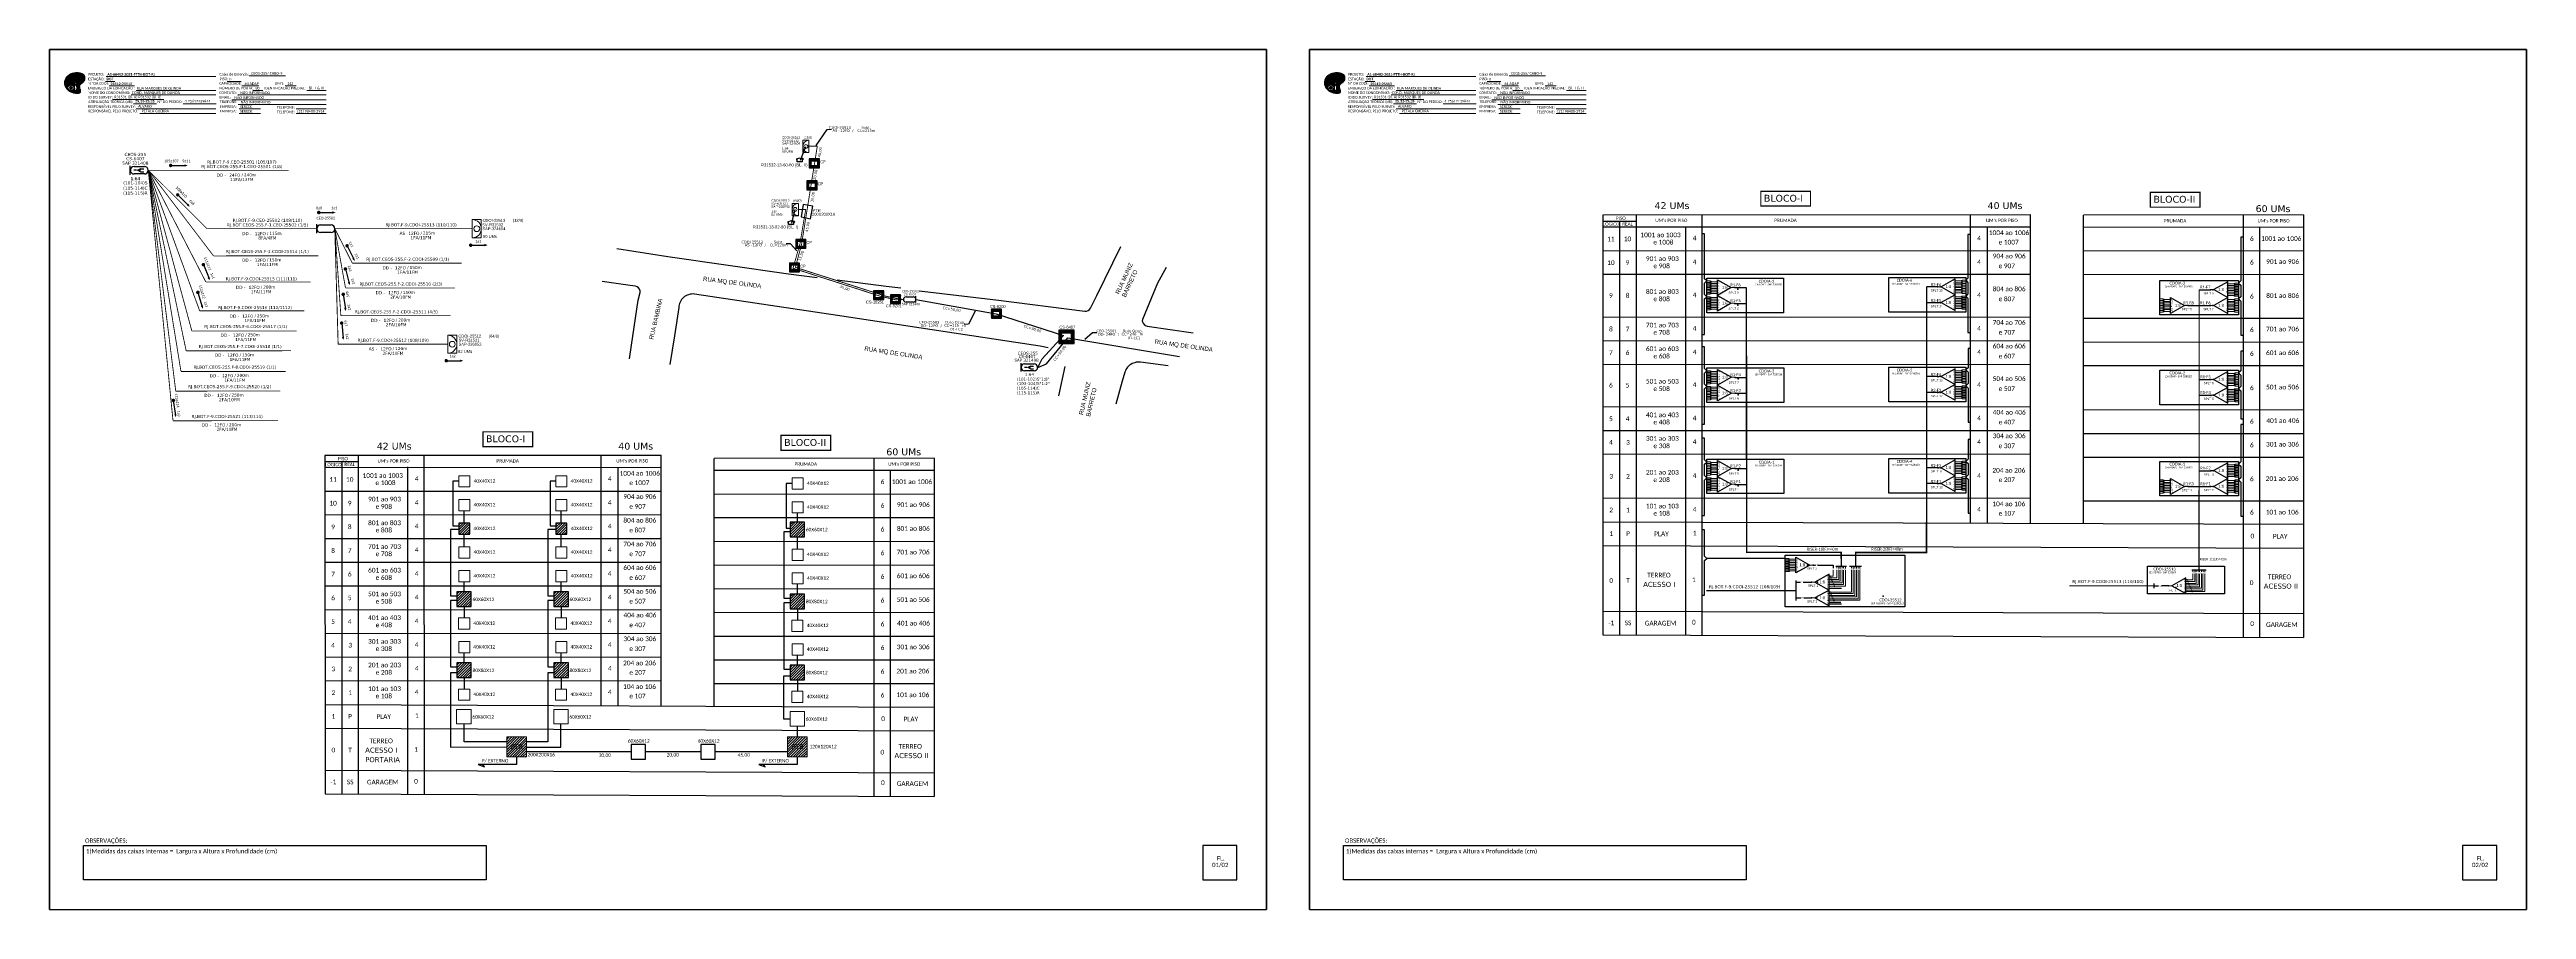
# Paper-space layout 'CDOI-25512-25513' of a CAD drawing. Extents: x 521 to 2233, y -93 to 501.
# The model-space entities are those that its viewports show. They can reach past a viewport. Long polylines and large blocks are cut down to what shows.
import ezdxf
from ezdxf.enums import TextEntityAlignment as Align

# ---------------------------------------------------------------- set-up
doc = ezdxf.new("R2010")
doc.units = 0
for name, color, linetype in [('10.1-Caixas Subterrâneas', 5, 'Continuous'), ('20.4-CEOS', 1, 'Continuous'), ('20.5-CEO', 1, 'Continuous'), ('CAP a instalar', 1, 'Continuous'), ('celulas gpon', 7, 'Continuous'), ('label_cabos', 7, 'Continuous'), ('Legenda', 1, 'Continuous'), ('QUADRA', 7, 'Continuous'), ('SETA', 7, 'Continuous'), ('surveys', 7, 'Continuous'), ('surveys legendas', 7, 'Continuous')]:
    doc.layers.add(name, color=color, linetype=linetype)
for name, color, linetype, lineweight in [("20.0-LEGENDA DOS CDO'S", 1, 'Continuous', 0), ('20.1-CDO_INTERIOR', 1, 'Continuous', 0), ('40.1-ETIQUETAS', 1, 'Continuous', 20), ('Segmento Logradouro Texto', 251, 'Continuous', 0)]:
    doc.layers.add(name, color=color, linetype=linetype, lineweight=lineweight)
doc.layers.add('DROP DE CLIENTE', color=140, linetype='Continuous', plot=False)
doc.layers.add('EXTRA', color=50, linetype='Continuous', plot=False)
doc.styles.add('ARIAL', font='arial.ttf')
doc.styles.add('DIGICADE', font='arial.ttf')
doc.styles.add('MtXpl_Calibri', font='calibri.ttf')
doc.styles.add('siredit', font='verdana.ttf')
doc.styles.add('WMF-Calibri0', font='calibri.ttf')
doc.styles.add('WMF-Calibri1', font='calibrib.ttf')
doc.linetypes.add('FENCELINE1', pattern='A,0.25,-0.1,[133,ltypeshp.shx,S=0.1,R=0,X=-0.1,Y=0],-0.1,1', length=1.45)
doc.linetypes.add('RESERVA', pattern='A,0.5,-0.15,["RESERVA",Standard,S=0.18,R=0,X=0,Y=-0.1],-1.3', length=1.95)
doc.dimstyles.new('CC', dxfattribs={"dimtxt": 0.8, "dimasz": 2, "dimexe": 0.18, "dimexo": 0.0625, "dimgap": 0.09, "dimtad": 0, "dimdec": 0, "dimrnd": 1, "dimzin": 0, "dimdsep": 46, "dimtxsty": 'siredit', "dimblk": 'NONE', "dimcen": 0, "dimse1": 1, "dimse2": 1, "dimsd1": 1, "dimsd2": 1, "dimclrt": 7, "dimadec": 0, "dimazin": 0, "dimtfac": 1, "dimtdec": 0, "dimtofl": 0, "dimtmove": 0, "dimatfit": 3, "dimfxl": 0, "dimtolj": 1, "dimtzin": 0, "dimarcsym": 0})

# ---------------------------------------------------------------- blocks, each defined once
blk = doc.blocks.new('OI')
h = blk.add_hatch(color=40)
edge = h.paths.add_edge_path()
edge.add_spline(control_points=[(4.4, -0.7), (3.9, -1), (3.3, -1.5), (2.8, -2.6), (2.9, -3.5), (3.1, -4.3), (3.3, -4.9), (3.4, -5.4), (3.4, -5.9), (3.2, -6.4), (2.5, -6.6), (1.7, -6.6), (0.6, -6.7), (-0.6, -6.4), (-1.6, -6.1), (-2.8, -5.6), (-3.9, -4.8), (-4.9, -3.7), (-5.3, -2.6), (-5.6, -1.9), (-5.8, -1), (-5.7, 0.5), (-5.1, 2), (-4.1, 3), (-3.3, 3.6), (-2.4, 4.2), (-1.4, 4.4), (-0.6, 4.7), (0.8, 4.9), (2.2, 5), (3.8, 4.6), (4.7, 4.2), (5.4, 3.7), (5.8, 3), (6, 2.2), (6, 1.5), (5.7, 0.6), (5.3, 0.1), (4.9, -0.4), (4.5, -0.6), (4.4, -0.7)], knot_values=[0, 0, 0, 0, 1.60434, 2.417191, 3.427595, 4.282808, 4.776746, 5.304182, 5.888771, 6.258406, 6.858137, 7.79129, 8.986195, 10.124242, 11.187857, 12.242908, 13.953784, 15.414161, 16.515391, 17.349188, 17.675853, 19.552021, 21.515531, 22.568638, 23.63245, 24.621084, 25.782718, 26.745347, 27.142653, 29.870543, 31.004649, 31.921532, 32.709589, 33.801391, 34.042471, 35.192333, 35.971461, 36.628871, 37.254359, 37.836911, 37.836911, 37.836911, 37.836911], degree=3, periodic=0)
h.paths.add_polyline_path([(1.1, -0.9, -1), (0, -0.9, -1)], flags=16)
edge = h.paths.add_edge_path(flags=16)
edge.add_ellipse((0.6, -3.6), major_axis=(-0.02, 1.71), ratio=0.361305, start_angle=0, end_angle=360)
h.paths.add_polyline_path([(-0.4, -3.6, -1), (-3.8, -3.6, -1)], flags=16)
edge = h.paths.add_edge_path(flags=0)
edge.add_ellipse((-2.1, -3.6), major_axis=(0, 0.885), ratio=0.758294, start_angle=0, end_angle=360)
at = {"color": 40}
for centre, radius in [((-2.1, -3.6), 1.72), ((0.5, -0.9), 0.587)]:
    blk.add_circle(centre, radius, dxfattribs=at)
blk.add_ellipse((-2.1, -3.6), major_axis=(0, 0.885), ratio=0.758294, start_param=-3.141592653589792, end_param=3.141592653589792, dxfattribs=at)
blk.add_ellipse((0.6, -3.6), major_axis=(-0.02, 1.71), ratio=0.361305, dxfattribs=at)
at = {"color": 40, "start_tangent": (-0.800898, -0.598801), "end_tangent": (-0.800898, -0.598801)}
blk.add_spline([(4.4, -0.7), (3.2, -1.8), (2.9, -2.5), (2.9, -3.5), (3.1, -4.4), (3.3, -4.8), (3.4, -5.4), (3.4, -6), (3.2, -6.3), (2.7, -6.5), (1.7, -6.6), (0.5, -6.6), (-0.6, -6.4), (-1.6, -6.1), (-2.6, -5.7), (-3.9, -4.7), (-4.9, -3.6), (-5.4, -2.6), (-5.6, -1.8), (-5.7, -1.5), (-5.6, 0.4), (-4.8, 2.2), (-4.1, 3), (-3.3, 3.6), (-2.4, 4.1), (-1.3, 4.5), (-0.4, 4.7), (0, 4.8), (2.7, 4.8), (3.8, 4.5), (4.7, 4.2), (5.3, 3.7), (5.9, 2.7), (5.9, 2.5), (5.9, 1.3), (5.7, 0.6), (5.3, 0.1), (4.8, -0.4), (4.4, -0.7)], degree=3, dxfattribs=at)
blk = doc.blocks.new('SURVEY_SURVEY')
for p, q in [((0, 0.0000127), (-0.0000126, 0.000009)), ((-0.0000126, 0.000009), (-0.0000086, 0.000009)), ((-0.0000086, 0), (-0.0000086, 0.000009)), ((0.0000086, 0), (-0.0000086, 0)), ((0, 0.0000127), (0.0000126, 0.000009)), ((0.0000084, 0.0000132), (0.0000098, 0.0000132)), ((0.0000084, 0.0000103), (0.0000084, 0.0000132)), ((0.0000126, 0.000009), (0.0000086, 0.000009)), ((0.0000086, 0.000009), (0.0000086, 0)), ((0.0000098, 0.0000132), (0.0000098, 0.0000099))]:
    blk.add_line(p, q)
blk = doc.blocks.new('*U114')
at = {"layer": '20.4-CEOS', "color": 7, "style": 'siredit'}
for tag, p in [('FIBRAS_SPLITTER', (0, 0)), ('FIBRAS_TOP_C', (0, -4.13)), ('RESERVA_FINAIS', (0, -5.46))]:
    blk.add_attdef(tag, p, '', height=1.01, dxfattribs=at)
for tag, p, flags in [('QTDE', (0, -9.4), 1), ('ID_ATIVIDADE', (0, -6.77), 3), ('FATOR', (0, -8.09), 1), ('FID', (0, -10.71), 1)]:
    blk.add_attdef(tag, p, '', height=1.01, dxfattribs=dict(at, flags=flags))
blk = doc.blocks.new('*U115')
at = {"layer": '20.4-CEOS', "color": 7, "style": 'siredit'}
blk.add_attdef('FIBRAS_SPLITTER', (0, 0), '', height=1.01, dxfattribs=at)
for tag, p, flags in [('QTDE', (0, -4.11), 1), ('ID_ATIVIDADE', (0, -1.48), 3), ('FATOR', (0, -2.79), 1), ('FID', (0, -5.42), 1)]:
    blk.add_attdef(tag, p, '', height=1.01, dxfattribs=dict(at, flags=flags))
blk = doc.blocks.new('LEGENDA DOS CABOS')
at = {"layer": 'EXTRA', "color": 0, "style": 'siredit'}
for tag, p in [('ID', (4.6, 0.97)), ('XX', (9.03, 0.97))]:
    blk.add_attdef(tag, text='', height=0.48, rotation=359.69001, dxfattribs=at).set_placement(p, align=Align.MIDDLE_CENTER)
at = {"layer": 'Legenda', "color": 0, "style": 'siredit'}
for tag, p in [('TIPO_CABO', (1.31, 0)), ('CABO', (4.69, -0.05)), ('/', (6.81, -0.05)), ('METROS', (10.03, -0.05))]:
    blk.add_attdef(tag, text='', height=0.8, rotation=359.69001, dxfattribs=at).set_placement(p, align=Align.MIDDLE_CENTER)
blk = doc.blocks.new('_None')
blk = doc.blocks.new('Inst CB DT OCUP CFOA-SM-DD-G-24')
at = {"layer": 'label_cabos', "color": 0, "style": 'siredit'}
for tag, flags, p in [('ID_ATIVIDADE', 3, (1.31, 2.67)), ('FATOR', 1, (11.56, 2.55))]:
    blk.add_attdef(tag, text='', height=1, rotation=359.69001, dxfattribs=dict(at, flags=flags)).set_placement(p, align=Align.MIDDLE_CENTER)
for tag, p in [('TIPO_CABO', (1.11, 0)), ('DESTINO_CABO', (3.13, 1.26)), ('CABO', (4.69, -0.05)), ('/', (7.71, -0.05)), ('LANCE', (10.41, 0.02)), ('TIPO_CABO', (13.11, 1.24)), ('UND', (16.46, 0)), ('FID', (13.65, -1.41))]:
    blk.add_attdef(tag, text='', height=1, rotation=359.69001, dxfattribs=at).set_placement(p, align=Align.MIDDLE_CENTER)
blk.add_attdef('QTDE', (11.93, -0.45), '', height=1, rotation=359.69001, dxfattribs=at)
blk = doc.blocks.new('Inst CB DT OCUP CFOA-SM-DD-S-12')
at = {"layer": 'label_cabos', "color": 0, "style": 'siredit'}
for tag, flags, p in [('ID_ATIVIDADE', 3, (1.31, 2.67)), ('FATOR', 1, (11.56, 2.55))]:
    blk.add_attdef(tag, text='', height=1, rotation=359.69001, dxfattribs=dict(at, flags=flags)).set_placement(p, align=Align.MIDDLE_CENTER)
for tag, p in [('TIPO_CABO', (1.11, 0)), ('DESTINO_CABO', (3.13, 1.26)), ('CABO', (4.69, -0.05)), ('/', (7.71, -0.05)), ('LANCE', (10.41, 0.02)), ('TIPO_CABO', (13.11, 1.24)), ('UND', (16.46, 0)), ('FID', (13.65, -1.41))]:
    blk.add_attdef(tag, text='', height=1, rotation=359.69001, dxfattribs=at).set_placement(p, align=Align.MIDDLE_CENTER)
blk.add_attdef('QTDE', (11.93, -0.45), '', height=1, rotation=359.69001, dxfattribs=at)
blk = doc.blocks.new('*X98')
at = {"color": 0, "linetype": 'Continuous'}
for p, q in [((-1.25, 0.34099), (-0.49099, 1.1)), ((-1.25, 0.517767), (-0.667767, 1.1)), ((-1.25, 0.694544), (-0.844544, 1.1)), ((-1.25, 0.87132), (-1.02132, 1.1)), ((-1.25, 1.048097), (-1.198097, 1.1)), ((-1.25, 0.164214), (-0.8035, 0.610714)), ((-1.25, -0.012563), (-0.8035, 0.433937)), ((-1.25, -0.18934), (-0.8035, 0.25716)), ((-1.25, -0.366117), (-0.8035, 0.080383)), ((-0.789214, 0.625), (-0.314214, 1.1)), ((-0.612437, 0.625), (-0.137437, 1.1)), ((-0.43566, 0.625), (0.03934, 1.1)), ((-0.258883, 0.625), (0.216117, 1.1)), ((-0.082107, 0.625), (0.392893, 1.1)), ((0.09467, 0.625), (0.56967, 1.1)), ((0.271447, 0.625), (0.746447, 1.1)), ((0.448223, 0.625), (0.923223, 1.1)), ((0.625, 0.625), (1.1, 1.1)), ((0.801777, 0.625), (1.25, 1.073223)), ((0.8035, 0.449947), (1.25, 0.896447)), ((0.8035, 0.27317), (1.25, 0.71967)), ((0.8035, 0.096393), (1.25, 0.542893)), ((0.8035, -0.080383), (1.25, 0.366117)), ((0.8035, -0.25716), (1.25, 0.18934)), ((0.8035, -0.433937), (1.25, 0.012563)), ((-1.25, -0.542893), (-0.8035, -0.096393)), ((-1.25, -0.71967), (-0.8035, -0.27317)), ((-1.25, -0.896447), (-0.8035, -0.449947)), ((-1.25, -1.073223), (-0.801777, -0.625)), ((-1.1, -1.1), (-0.625, -0.625)), ((-0.923223, -1.1), (-0.448223, -0.625)), ((-0.746447, -1.1), (-0.271447, -0.625)), ((-0.56967, -1.1), (-0.09467, -0.625)), ((-0.392893, -1.1), (0.082107, -0.625)), ((-0.216117, -1.1), (0.258883, -0.625)), ((-0.03934, -1.1), (0.43566, -0.625)), ((0.137437, -1.1), (0.612437, -0.625)), ((0.314214, -1.1), (0.789214, -0.625)), ((0.49099, -1.1), (1.25, -0.34099)), ((0.667767, -1.1), (1.25, -0.517767)), ((0.8035, -0.610714), (1.25, -0.164214)), ((0.844544, -1.1), (1.25, -0.694544)), ((1.02132, -1.1), (1.25, -0.87132)), ((1.198097, -1.1), (1.25, -1.048097))]:
    blk.add_line(p, q, dxfattribs=at)
blk = doc.blocks.new('ETIQUETA_RS5F')
at = {"layer": '40.1-ETIQUETAS', "color": 0, "style": 'siredit'}
blk.add_text('/', height=1.5, dxfattribs=at).set_placement((1.6, -2), align=Align.MIDDLE_RIGHT)
for tag, p in [('ETIQUETA_R_SECUNDARIA', (1.2, 2.1)), ('ETIQUETA_R_PRIMARIA', (1.2, 4.1)), ('F_ATIVAS/F_MORTAS', (1.1, -4.2))]:
    blk.add_attdef(tag, text='', height=1.5, dxfattribs=at).set_placement(p, align=Align.MIDDLE_CENTER)
for tag, p in [('TIPO_CABO', (-6.6, -2.1)), ('CAP_CABO', (0.4, -2.1))]:
    blk.add_attdef(tag, text='', height=1.5, dxfattribs=at).set_placement(p, align=Align.MIDDLE_RIGHT)
for tag, p in [('FUSÃO_1', (0.8, -8.4)), ('FUSÃO_2', (0.8, -10.6)), ('FUSÃO_3', (0.8, -12.9)), ('FUSÃO_4', (0.8, -15.1)), ('FUSÃO_5', (0.8, -17.2))]:
    blk.add_attdef(tag, text='', height=1.5, dxfattribs=at).set_placement(p, align=Align.CENTER)
blk.add_attdef('METROS', text='', height=1.5, dxfattribs=at).set_placement((2.1, -2), align=Align.MIDDLE_LEFT)
blk = doc.blocks.new('SPLITTER_')
blk.add_point((0, 0))
at = {"style": 'ARIAL', "flags": 4}
blk.add_attdef('SPLT', (0, -3.3), '', height=1.5, dxfattribs=at)
blk = doc.blocks.new('LEG_CDO64_DIR')
blk.add_point((0, 0))
at = {"color": 1, "style": 'WMF-Calibri0', "flags": 4}
blk.add_attdef('MODELO', text='', height=1.5, dxfattribs=at).set_placement((-1.5, -5.5), align=Align.CENTER)
blk.add_attdef('CDO', (-2.6, -3.6), '', height=2, dxfattribs=at)
blk = doc.blocks.new('SPLT_1-8_SC-APC_ESQ')
at = {"color": 3, "lineweight": 0}
for points in [[(2.4, -3), (0, -3)], [(2.4, -4), (0, -4)], [(2.4, -4.2), (0, -4.2)], [(2.4, -5.2), (0, -5.2)], [(2.4, -5.3), (0, -5.3)], [(2.4, -6.3), (0, -6.3)], [(2.4, -6.5), (0, -6.5)], [(2.4, -7.5), (0, -7.5)], [(2.4, -7.6), (0, -7.6)], [(2.4, -8.6), (0, -8.6)], [(2.4, -8.8), (0, -8.8)], [(2.4, -9.8), (0, -9.8)], [(2.4, -9.9), (0, -9.9)], [(2.4, -10.9), (0, -10.9)], [(2.4, -11.1), (0, -11.1)], [(2.4, -12.1), (0, -12.1)], [(2.4, -3), (2.4, -4)], [(2.4, -4.2), (2.4, -5.2)], [(2.4, -5.3), (2.4, -6.3)], [(2.4, -6.5), (2.4, -7.5)], [(2.4, -7.6), (2.4, -8.6)], [(2.4, -8.8), (2.4, -9.8)], [(2.4, -9.9), (2.4, -10.9)], [(2.4, -11.1), (2.4, -12.1)], [(3, -3.5), (7.4, -3.5)], [(7.4, -4.7), (3, -4.7)], [(7.4, -5.8), (3, -5.8)], [(7.4, -7), (3, -7)], [(7.4, -8.1), (3, -8.1)], [(7.4, -9.3), (3, -9.3)], [(7.4, -10.4), (3, -10.4)], [(7.4, -11.6), (3, -11.6)]]:
    blk.add_lwpolyline(points, dxfattribs=at)
for points in [[(3, -3.2), (2.4, -3.2), (2.4, -3.8), (3, -3.8)], [(3, -4.4), (2.4, -4.4), (2.4, -5), (3, -5)], [(3, -5.5), (2.4, -5.5), (2.4, -6.1), (3, -6.1)], [(3, -6.7), (2.4, -6.7), (2.4, -7.3), (3, -7.3)], [(3, -7.8), (2.4, -7.8), (2.4, -8.4), (3, -8.4)], [(3, -9), (2.4, -9), (2.4, -9.6), (3, -9.6)], [(3, -10.1), (2.4, -10.1), (2.4, -10.7), (3, -10.7)], [(3, -11.3), (2.4, -11.3), (2.4, -11.9), (3, -11.9)]]:
    blk.add_lwpolyline(points, close=True, dxfattribs=at)
at = {"color": 1}
blk.add_lwpolyline([(7.4, -2.1), (17, -7.5), (7.4, -13), (7.4, -2.1)], dxfattribs=at)
at = {"color": 1, "lineweight": 0}
blk.add_lwpolyline([(17, -7.5), (19.3, -7.5)], dxfattribs=at)
at = {"color": 1, "style": 'ARIAL'}
for s, height, p in [('S2', 0.75, (7.6, -5)), ('S3', 0.75, (7.6, -6.2)), ('S4', 0.75, (7.6, -7.4)), ('S5', 0.75, (7.5, -8.6)), ('S6', 0.75, (7.6, -9.7)), ('S7', 0.75, (7.6, -10.8)), ('S8', 0.75, (7.6, -11.9)), ('S1', 0.75, (7.7, -3.8)), ('1:8', 2, (10.5, -8.4))]:
    blk.add_text(s, height=height, dxfattribs=at).set_placement(p)
blk = doc.blocks.new('SPLT_1-8_SC-APC')
at = {"color": 1, "lineweight": 0}
blk.add_lwpolyline([(-17, -7.5), (-19.3, -7.5)], dxfattribs=at)
at = {"color": 1}
blk.add_lwpolyline([(-7.4, -2.1), (-17, -7.5), (-7.4, -13), (-7.4, -2.1)], dxfattribs=at)
at = {"color": 3, "lineweight": 0}
for points in [[(-3, -3.5), (-7.4, -3.5)], [(-7.4, -4.7), (-3, -4.7)], [(-7.4, -5.8), (-3, -5.8)], [(-7.4, -7), (-3, -7)], [(-7.4, -8.1), (-3, -8.1)], [(-7.4, -9.3), (-3, -9.3)], [(-7.4, -10.4), (-3, -10.4)], [(-7.4, -11.6), (-3, -11.6)], [(-2.4, -3), (-2.4, -4)], [(-2.4, -3), (0, -3)], [(-2.4, -4), (0, -4)], [(-2.4, -4.2), (-2.4, -5.2)], [(-2.4, -4.2), (0, -4.2)], [(-2.4, -5.2), (0, -5.2)], [(-2.4, -5.3), (-2.4, -6.3)], [(-2.4, -5.3), (0, -5.3)], [(-2.4, -6.3), (0, -6.3)], [(-2.4, -6.5), (-2.4, -7.5)], [(-2.4, -6.5), (0, -6.5)], [(-2.4, -7.5), (0, -7.5)], [(-2.4, -7.6), (-2.4, -8.6)], [(-2.4, -7.6), (0, -7.6)], [(-2.4, -8.6), (0, -8.6)], [(-2.4, -8.8), (-2.4, -9.8)], [(-2.4, -8.8), (0, -8.8)], [(-2.4, -9.8), (0, -9.8)], [(-2.4, -9.9), (-2.4, -10.9)], [(-2.4, -9.9), (0, -9.9)], [(-2.4, -10.9), (0, -10.9)], [(-2.4, -11.1), (-2.4, -12.1)], [(-2.4, -11.1), (0, -11.1)], [(-2.4, -12.1), (0, -12.1)]]:
    blk.add_lwpolyline(points, dxfattribs=at)
for points in [[(-3, -3.2), (-2.4, -3.2), (-2.4, -3.8), (-3, -3.8)], [(-3, -4.4), (-2.4, -4.4), (-2.4, -5), (-3, -5)], [(-3, -5.5), (-2.4, -5.5), (-2.4, -6.1), (-3, -6.1)], [(-3, -6.7), (-2.4, -6.7), (-2.4, -7.3), (-3, -7.3)], [(-3, -7.8), (-2.4, -7.8), (-2.4, -8.4), (-3, -8.4)], [(-3, -9), (-2.4, -9), (-2.4, -9.6), (-3, -9.6)], [(-3, -10.1), (-2.4, -10.1), (-2.4, -10.7), (-3, -10.7)], [(-3, -11.3), (-2.4, -11.3), (-2.4, -11.9), (-3, -11.9)]]:
    blk.add_lwpolyline(points, close=True, dxfattribs=at)
at = {"color": 1, "style": 'ARIAL'}
for s, height, p in [('1:8', 2, (-13.9, -8.4)), ('S1', 0.75, (-8.7, -3.8)), ('S2', 0.75, (-8.7, -5)), ('S3', 0.75, (-8.7, -6.2)), ('S4', 0.75, (-8.7, -7.4)), ('S5', 0.75, (-8.7, -8.6)), ('S6', 0.75, (-8.7, -9.7)), ('S7', 0.75, (-8.7, -10.8)), ('S8', 0.75, (-8.7, -11.9))]:
    blk.add_text(s, height=height, dxfattribs=at).set_placement(p)

msp = doc.modelspace()

# ---------------------------------------------------------------- hatches: boundary and pattern name
h = msp.add_hatch(color=3)
h.dxf.hatch_style = 1
edge = h.paths.add_edge_path()
edge.add_arc((1241.5, 430.8), 0.256, 0, 360)
h = msp.add_hatch(color=3)
h.dxf.hatch_style = 1
edge = h.paths.add_edge_path()
edge.add_arc((1381.7, 431.3), 0.256, 0, 360)
h = msp.add_hatch(color=3)
h.dxf.hatch_style = 1
edge = h.paths.add_edge_path()
edge.add_arc((1570.2, 429.3), 0.256, 0, 360)
h = msp.add_hatch(color=3)
h.dxf.hatch_style = 1
edge = h.paths.add_edge_path()
edge.add_arc((1241.5, 419.9), 0.256, 0, 360)
h = msp.add_hatch(color=3)
h.dxf.hatch_style = 1
edge = h.paths.add_edge_path()
edge.add_arc((1381.7, 420.4), 0.256, 0, 360)
h = msp.add_hatch(color=3)
h.dxf.hatch_style = 1
edge = h.paths.add_edge_path()
edge.add_arc((1554.6, 418.5), 0.256, 0, 360)
h = msp.add_hatch(color=3)
h.dxf.hatch_style = 1
edge = h.paths.add_edge_path()
edge.add_arc((1570.2, 418.5), 0.256, 0, 360)
h = msp.add_hatch(color=3)
h.dxf.hatch_style = 1
edge = h.paths.add_edge_path()
edge.add_arc((1241.6, 368.8), 0.256, 0, 360)
h = msp.add_hatch(color=3)
h.dxf.hatch_style = 1
edge = h.paths.add_edge_path()
edge.add_arc((1381.8, 369.3), 0.256, 0, 360)
h = msp.add_hatch(color=3)
h.dxf.hatch_style = 1
edge = h.paths.add_edge_path()
edge.add_arc((1570.3, 367.3), 0.256, 0, 360)
h = msp.add_hatch(color=3)
h.dxf.hatch_style = 1
edge = h.paths.add_edge_path()
edge.add_arc((1241.6, 357.9), 0.256, 0, 360)
h = msp.add_hatch(color=3)
h.dxf.hatch_style = 1
edge = h.paths.add_edge_path()
edge.add_arc((1381.8, 358.4), 0.256, 0, 360)
h = msp.add_hatch(color=3)
h.dxf.hatch_style = 1
edge = h.paths.add_edge_path()
edge.add_arc((1570.3, 356.4), 0.256, 0, 360)
h = msp.add_hatch(color=3)
h.dxf.hatch_style = 1
edge = h.paths.add_edge_path()
edge.add_arc((1241.6, 305.8), 0.256, 0, 360)
h = msp.add_hatch(color=3)
h.dxf.hatch_style = 1
edge = h.paths.add_edge_path()
edge.add_arc((1241.6, 294.9), 0.256, 0, 360)
h = msp.add_hatch(color=3)
h.dxf.hatch_style = 1
edge = h.paths.add_edge_path()
edge.add_arc((1381.8, 306.3), 0.256, 0, 360)
h = msp.add_hatch(color=3)
h.dxf.hatch_style = 1
edge = h.paths.add_edge_path()
edge.add_arc((1381.8, 295.4), 0.256, 0, 360)
h = msp.add_hatch(color=3)
h.dxf.hatch_style = 1
edge = h.paths.add_edge_path()
edge.add_arc((1554.6, 293.4), 0.256, 0, 360)
h = msp.add_hatch(color=3)
h.dxf.hatch_style = 1
edge = h.paths.add_edge_path()
edge.add_arc((1570.3, 304.3), 0.256, 0, 360)
h = msp.add_hatch(color=3)
h.dxf.hatch_style = 1
edge = h.paths.add_edge_path()
edge.add_arc((1570.3, 293.4), 0.256, 0, 360)
h = msp.add_hatch()
h.set_pattern_fill('ANSI31', color=1, scale=10, style=0)
h.set_pattern_definition([(45, (-338.5213, -129.5909), (-0.8838835, 0.8838835), [])])
h.paths.add_polyline_path([(279, 260.4), (286.7, 260.4), (286.7, 268.1), (279, 268.1)])
h.paths.add_polyline_path([(285.2, 258.7), (285.2, 263.9)])
h = msp.add_hatch()
h.set_pattern_fill('ANSI31', color=1, scale=10, style=0)
h.set_pattern_definition([(45, (-271.4571, -129.5909), (-0.8838835, 0.8838835), [])])
h.paths.add_polyline_path([(346.1, 260.4), (353.7, 260.4), (353.7, 268.1), (346.1, 268.1)])
h.paths.add_polyline_path([(352.2, 258.7), (352.2, 263.9)])
h = msp.add_hatch()
h.set_pattern_fill('ANSI31', color=1, scale=10, style=0)
h.set_pattern_definition([(45, (-107.2515, -128.9466), (-0.8838835, 0.8838835), [])])
h.paths.add_polyline_path([(508, 258.7), (517.9, 258.7), (517.9, 268.8), (508, 268.8)])
h.paths.add_polyline_path([(516.5, 259.4), (516.5, 264.5)], flags=16)
h = msp.add_hatch(color=3)
h.dxf.hatch_style = 1
edge = h.paths.add_edge_path()
edge.add_arc((1294.4, 227.4), 0.242, 0, 360)
h = msp.add_hatch(color=3)
h.dxf.hatch_style = 1
edge = h.paths.add_edge_path()
edge.add_arc((1295.5, 239.1), 0.242, 0, 360)
h = msp.add_hatch(color=3)
h.dxf.hatch_style = 1
edge = h.paths.add_edge_path()
edge.add_arc((1307.3, 231.4), 0.242, 0, 360)
h = msp.add_hatch(color=3)
h.dxf.hatch_style = 1
edge = h.paths.add_edge_path()
edge.add_arc((1307.8, 230.3), 0.242, 0, 360)
h = msp.add_hatch(color=3)
h.dxf.hatch_style = 1
edge = h.paths.add_edge_path()
edge.add_arc((1308.3, 229.1), 0.242, 0, 360)
h = msp.add_hatch(color=3)
h.dxf.hatch_style = 1
edge = h.paths.add_edge_path()
edge.add_arc((1308.8, 228), 0.242, 0, 360)
h = msp.add_hatch(color=3)
h.dxf.hatch_style = 1
edge = h.paths.add_edge_path()
edge.add_arc((1309.3, 226.8), 0.242, 0, 360)
h = msp.add_hatch(color=3)
h.dxf.hatch_style = 1
edge = h.paths.add_edge_path()
edge.add_arc((1309.8, 225.7), 0.242, 0, 360)
h = msp.add_hatch(color=3)
h.dxf.hatch_style = 1
edge = h.paths.add_edge_path()
edge.add_arc((1310.3, 224.5), 0.242, 0, 360)
h = msp.add_hatch(color=3)
h.dxf.hatch_style = 1
edge = h.paths.add_edge_path()
edge.add_arc((1541.2, 224.8), 0.205, 0, 360)
h = msp.add_hatch(color=3)
h.dxf.hatch_style = 1
edge = h.paths.add_edge_path()
edge.add_arc((1554, 228.9), 0.242, 0, 360)
h = msp.add_hatch(color=3)
h.dxf.hatch_style = 1
edge = h.paths.add_edge_path()
edge.add_arc((1554.5, 227.7), 0.242, 0, 360)
h = msp.add_hatch(color=3)
h.dxf.hatch_style = 1
edge = h.paths.add_edge_path()
edge.add_arc((1555, 226.5), 0.242, 0, 360)
h = msp.add_hatch(color=3)
h.dxf.hatch_style = 1
edge = h.paths.add_edge_path()
edge.add_arc((1555.5, 225.4), 0.242, 0, 360)
h = msp.add_hatch(color=3)
h.dxf.hatch_style = 1
edge = h.paths.add_edge_path()
edge.add_arc((1556, 224.2), 0.242, 0, 360)
h = msp.add_hatch(color=3)
h.dxf.hatch_style = 1
edge = h.paths.add_edge_path()
edge.add_arc((1556.5, 223.1), 0.242, 0, 360)
h = msp.add_hatch()
h.set_pattern_fill('ANSI31', color=1, scale=10, style=0)
h.set_pattern_definition([(45, (-337.6025, -177.0894), (-0.8838835, 0.8838835), [])])
h.paths.add_polyline_path([(277.7, 210.6), (287.6, 210.6), (287.6, 220.6), (277.7, 220.6)])
h.paths.add_polyline_path([(286.1, 211.2), (286.1, 216.4)], flags=16)
h = msp.add_hatch()
h.set_pattern_fill('ANSI31', color=1, scale=10, style=0)
h.set_pattern_definition([(45, (-270.5382, -177.0894), (-0.8838835, 0.8838835), [])])
h.paths.add_polyline_path([(344.7, 210.6), (354.7, 210.6), (354.7, 220.6), (344.7, 220.6)])
h.paths.add_polyline_path([(353.2, 211.2), (353.2, 216.4)], flags=16)
h = msp.add_hatch()
h.set_pattern_fill('ANSI31', color=1, scale=10, style=0)
h.set_pattern_definition([(45, (-107.2489, -178.6572), (-0.8838835, 0.8838835), [])])
h.paths.add_polyline_path([(508, 209), (517.9, 209), (517.9, 219.1), (508, 219.1)])
h.paths.add_polyline_path([(516.5, 209.7), (516.5, 214.8)], flags=16)
h = msp.add_hatch(color=3)
h.dxf.hatch_style = 1
edge = h.paths.add_edge_path()
edge.add_arc((1294.4, 216.5), 0.242, 0, 360)
h = msp.add_hatch(color=3)
h.dxf.hatch_style = 1
edge = h.paths.add_edge_path()
edge.add_arc((1307.3, 220.5), 0.242, 0, 360)
h = msp.add_hatch(color=3)
h.dxf.hatch_style = 1
edge = h.paths.add_edge_path()
edge.add_arc((1307.8, 219.4), 0.242, 0, 360)
h = msp.add_hatch(color=3)
h.dxf.hatch_style = 1
edge = h.paths.add_edge_path()
edge.add_arc((1308.3, 218.2), 0.242, 0, 360)
h = msp.add_hatch(color=3)
h.dxf.hatch_style = 1
edge = h.paths.add_edge_path()
edge.add_arc((1308.8, 217.1), 0.242, 0, 360)
h = msp.add_hatch(color=3)
h.dxf.hatch_style = 1
edge = h.paths.add_edge_path()
edge.add_arc((1309.3, 215.9), 0.242, 0, 360)
h = msp.add_hatch(color=3)
h.dxf.hatch_style = 1
edge = h.paths.add_edge_path()
edge.add_arc((1309.8, 214.8), 0.242, 0, 360)
h = msp.add_hatch(color=3)
h.dxf.hatch_style = 1
edge = h.paths.add_edge_path()
edge.add_arc((1556.9, 221.9), 0.242, 0, 360)
h = msp.add_hatch(color=3)
h.dxf.hatch_style = 1
edge = h.paths.add_edge_path()
edge.add_arc((1557.4, 220.8), 0.242, 0, 360)
h = msp.add_hatch()
h.set_pattern_fill('ANSI31', color=1, scale=10, style=0)
h.set_pattern_definition([(45, (-337.6025, -226.205), (-0.8838835, 0.8838835), [])])
h.paths.add_polyline_path([(277.7, 161.5), (287.6, 161.5), (287.6, 171.5), (277.7, 171.5)])
h.paths.add_polyline_path([(286.1, 162.1), (286.1, 167.3)], flags=16)
h = msp.add_hatch()
h.set_pattern_fill('ANSI31', color=1, scale=10, style=0)
h.set_pattern_definition([(45, (-270.5382, -226.205), (-0.8838835, 0.8838835), [])])
h.paths.add_polyline_path([(344.7, 161.5), (354.7, 161.5), (354.7, 171.5), (344.7, 171.5)])
h.paths.add_polyline_path([(353.2, 162.1), (353.2, 167.3)], flags=16)
h = msp.add_hatch()
h.set_pattern_fill('ANSI31', color=1, scale=10, style=0)
h.set_pattern_definition([(45, (-107.2489, -227.7729), (-0.8838835, 0.8838835), [])])
h.paths.add_polyline_path([(508, 159.9), (517.9, 159.9), (517.9, 169.9), (508, 169.9)])
h.paths.add_polyline_path([(516.5, 160.5), (516.5, 165.7)], flags=16)
h = msp.add_hatch()
h.set_pattern_fill('ANSI31', color=1, scale=10, style=0)
h.set_pattern_definition([(45, (-299.5293, -277.3306), (-0.8838835, 0.8838835), [])])
h.paths.add_polyline_path([(312.1, 106.6), (325.7, 106.6), (325.7, 120.4), (312.1, 120.4)])
h.paths.add_polyline_path([(314.1, 111), (324.2, 111), (324.2, 116.1), (314.1, 116.1)], flags=24)
h = msp.add_hatch()
h.set_pattern_fill('ANSI31', color=1, scale=10, style=0)
h.set_pattern_definition([(45, (-105.5514, -277.3306), (-0.8838835, 0.8838835), [])])
h.paths.add_polyline_path([(506.1, 106.6), (519.6, 106.6), (519.6, 120.4), (506.1, 120.4)])
h.paths.add_polyline_path([(508.1, 111), (518.2, 111), (518.2, 116.1), (508.1, 116.1)], flags=24)

# ---------------------------------------------------------------- linework, layer by layer
msp.add_line((-3.8, 1.3), (837.2, 1.3))
at = {"color": 7}
for points in [[(-3.8, 595.3), (837.2, 595.3), (837.2, 1.3), (-3.8, 1.3)], [(947.5, 595.3), (1788.5, 595.3), (1788.5, 1.3), (947.5, 1.3)], [(407.9, 115.1), (398, 115.1), (398, 105.1), (407.9, 105.1)], [(456.1, 115.1), (446.2, 115.1), (446.2, 105.1), (456.1, 105.1)]]:
    msp.add_lwpolyline(points, close=True, dxfattribs=at)
at = {"color": 7, "lineweight": 0}
for points in [[(34.8, 573.3), (41.3, 573.3)], [(35.3, 576.6), (111.2, 576.6)], [(37.4, 570.2), (55, 570.2)], [(56, 567), (111.2, 567)], [(119, 573.3), (128.5, 573.3)], [(129.1, 570.2), (140.7, 570.2)], [(134.1, 577.1), (159.2, 577.1)], [(136.7, 567), (143.6, 567)], [(159, 570.2), (166.7, 570.2)], [(173.9, 567), (187.4, 567)], [(986, 573.3), (992.6, 573.3)], [(986.6, 576.6), (1062.5, 576.6)], [(988.7, 570.2), (1006.3, 570.2)], [(1007.3, 567), (1062.5, 567)], [(1070.3, 573.3), (1079.8, 573.3)], [(1080.4, 570.2), (1092, 570.2)], [(1085.4, 577.1), (1110.5, 577.1)], [(1088, 567), (1094.9, 567)], [(1110.3, 570.2), (1118, 570.2)], [(1125.1, 567), (1138.7, 567)], [(39.7, 560.8), (75.2, 560.8)], [(52.6, 563.9), (111.2, 563.9)], [(54.3, 557.8), (70.1, 557.8)], [(56, 554.3), (111.2, 554.3)], [(58.5, 551.1), (111.2, 551.1)], [(88.5, 557.8), (111.3, 557.8)], [(122.2, 560.6), (187.4, 560.6)], [(126.2, 563.9), (187.4, 563.9)], [(126.5, 557.4), (187.4, 557.4)], [(127.1, 554.3), (141.9, 554.3)], [(127.1, 551.1), (141.9, 551.1)], [(166.7, 554.3), (187.4, 554.3)], [(166.7, 551.1), (187.4, 551.1)], [(991, 560.8), (1026.5, 560.8)], [(1003.9, 563.9), (1062.5, 563.9)], [(1005.6, 557.8), (1021.4, 557.8)], [(1007.3, 554.3), (1062.5, 554.3)], [(1009.8, 551.1), (1062.5, 551.1)], [(1039.8, 557.8), (1062.6, 557.8)], [(1073.5, 560.6), (1138.7, 560.6)], [(1077.5, 563.9), (1138.7, 563.9)], [(1077.7, 557.4), (1138.7, 557.4)], [(1078.4, 554.3), (1093.2, 554.3)], [(1078.4, 551.1), (1093.2, 551.1)], [(1118, 554.3), (1138.7, 554.3)], [(1118, 551.1), (1138.7, 551.1)], [(1307.3, 231.4), (1306.5, 231.4)], [(1306.5, 230.3), (1307.8, 230.3)], [(1306.5, 229.1), (1308.3, 229.1)], [(1306.5, 228), (1308.8, 228)], [(1306.5, 226.8), (1309.3, 226.8)], [(1306.5, 225.7), (1309.8, 225.7)], [(1306.5, 224.5), (1310.3, 224.5)], [(1554, 228.9), (1553.1, 228.9)], [(1553.1, 227.7), (1554.5, 227.7)], [(1553.1, 226.5), (1555, 226.5)], [(1553.1, 225.4), (1555.5, 225.4)], [(1553.1, 224.2), (1556, 224.2)], [(1553.1, 223.1), (1556.5, 223.1)], [(1307.3, 220.5), (1306.5, 220.5)], [(1306.5, 219.4), (1307.8, 219.4)], [(1306.5, 218.2), (1308.3, 218.2)], [(1306.5, 217.1), (1308.8, 217.1)], [(1306.5, 215.9), (1309.3, 215.9)], [(1306.5, 214.8), (1309.8, 214.8)], [(1553.1, 221.9), (1556.9, 221.9)], [(1553.1, 220.8), (1557.4, 220.8)]]:
    msp.add_lwpolyline(points, dxfattribs=at)
at = {"const_width": 1.21}
for points in [[(79.3, 515.2, 1), (80.5, 515.2, 1)], [(84.4, 495.3, 1), (85.2, 494.5, 1)], [(181.6, 482.7, 1), (182.8, 482.7, 1)], [(102.3, 447.2, 1), (102.7, 446.1, 1)], [(201.5, 460.2, 1), (202.1, 459.2, 1)], [(286.6, 460.1, 1), (287.8, 460.1, 1)], [(98.5, 428.1, 1), (98.9, 426.9, 1)], [(200.5, 444.3, 1), (200.8, 443.1, 1)], [(199, 426.8, 1), (199.2, 425.6, 1)], [(198, 406.9, 1), (198.1, 405.7, 1)], [(269.7, 380.3, 1), (270.9, 380.3, 1)], [(81.6, 353.5, 1), (81.8, 352.3, 1)]]:
    msp.add_lwpolyline(points, format="xyb", close=True, dxfattribs=at)
at = {"color": 5}
msp.add_lwpolyline([(515.5, 479.6), (522.1, 478.4), (523.6, 487), (517, 488.2)], close=True, dxfattribs=at)
at = {"color": 0}
for points in [[(1445.8, 481.1), (1150.2, 480.9)], [(1634.3, 481), (1482.3, 480.8)], [(1150.2, 476.8), (1173.4, 476.8)], [(1150.2, 472.7), (1445.8, 472.9)], [(1482.3, 472.6), (1634.3, 472.7)], [(418.9, 314.9), (186.5, 314.8)], [(186.5, 310.7), (209.7, 310.7)], [(607.4, 313), (455.4, 312.8)], [(186.5, 306.5), (418.9, 306.7)], [(455.4, 304.6), (607.4, 304.7)]]:
    msp.add_lwpolyline(points, dxfattribs=at)
for points in [[(1150.2, 480.9), (1150.3, 191)], [(1173.4, 190.9), (1173.4, 480.9)], [(1218.9, 190.7), (1218.8, 481.3)], [(1404.3, 268.3), (1404.2, 481.1)], [(1445.8, 268.1), (1445.8, 481.3)], [(1482.3, 267.9), (1482.3, 480.8)], [(1592.7, 481), (1592.7, 189.4)], [(1634.3, 481), (1634.3, 189.2)], [(1161.8, 476.8), (1161.8, 190.9)], [(1207.3, 473.1), (1207.3, 190.7)], [(1415.8, 472.9), (1415.8, 268.2)], [(1604.3, 189.3), (1604.3, 472.7)], [(1150.2, 456.3), (1445.8, 456.5)], [(1482.3, 456.2), (1634.3, 456.4)], [(1150.3, 440), (1445.8, 440.1)], [(1482.3, 439.9), (1634.3, 440)], [(1150.3, 410.4), (1445.8, 410.6)], [(1150.3, 394.1), (1445.8, 394.2)], [(1482.3, 409.6), (1634.3, 409.7)], [(1150.3, 377.7), (1445.8, 377.9)], [(1482.3, 393.2), (1634.3, 393.4)], [(1482.3, 376.9), (1634.3, 377)], [(1150.3, 348.4), (1445.8, 348.6)], [(1482.3, 346.4), (1634.3, 346.5)], [(1150.3, 332.1), (1445.8, 332.2)], [(1482.3, 330), (1634.3, 330.1)], [(186.5, 314.8), (186.6, 81.1)], [(198.1, 310.7), (198.1, 81.1)], [(209.7, 81), (209.7, 314.8)], [(255.2, 80.8), (255.1, 315.1)], [(377.4, 142), (377.3, 314.9)], [(418.9, 141.9), (418.9, 315.1)], [(455.4, 141.7), (455.4, 312.8)], [(565.8, 313), (565.8, 79.5)], [(607.4, 313), (607.4, 79.3)], [(1150.3, 315.7), (1445.8, 315.9)], [(1482.3, 313.6), (1634.3, 313.8)], [(243.6, 306.9), (243.6, 80.9)], [(388.9, 306.7), (388.9, 142)], [(577.4, 79.5), (577.4, 304.7)], [(186.5, 290.2), (418.9, 290.3)], [(186.6, 273.8), (418.9, 274)], [(455.4, 288.2), (607.4, 288.4)], [(1150.3, 285.4), (1445.8, 285.6)], [(1482.3, 283.5), (1634.3, 283.6)], [(186.6, 257.4), (418.9, 257.6)], [(455.4, 271.9), (607.4, 272)], [(1150.3, 269), (1634.3, 267.3)], [(186.6, 241.1), (418.9, 241.2)], [(455.4, 255.5), (607.4, 255.6)], [(1150.3, 252.7), (1634.3, 250.9)], [(186.6, 224.7), (418.9, 224.9)], [(455.4, 239.1), (607.4, 239.3)], [(455.4, 222.8), (607.4, 222.9)], [(186.6, 208.3), (418.9, 208.5)], [(455.4, 206.4), (607.4, 206.5)], [(1150.3, 207.4), (1634.3, 205.6)], [(186.6, 191.9), (418.9, 192.1)], [(455.4, 190), (607.4, 190.1)], [(1150.3, 191), (1634.3, 189.2)], [(186.6, 175.6), (418.9, 175.7)], [(455.4, 173.6), (607.4, 173.8)], [(186.6, 159.2), (418.9, 159.4)], [(455.4, 157.3), (607.4, 157.4)], [(186.6, 142.8), (607.4, 141)], [(186.6, 126.5), (607.4, 124.7)], [(186.6, 97.5), (607.4, 95.7)], [(186.6, 81.1), (607.4, 79.3)]]:
    msp.add_lwpolyline(points)
at = {"color": 3}
for points in [[(1218.8, 398.5), (1220.4, 398.5), (1220.4, 423), (1222, 424.5), (1220.4, 426), (1220.4, 433.8), (1222, 435.4), (1220.4, 436.9), (1220.4, 468), (1218.8, 468)], [(1404.2, 467.5), (1402.5, 467.5), (1402.5, 437.4), (1401, 435.9), (1402.5, 434.3), (1402.5, 426.5), (1401, 425), (1402.5, 423.5), (1402.5, 399.9), (1404.2, 399.9)], [(1592.7, 465.6), (1591, 465.6), (1591, 435.4), (1589.4, 433.9), (1591, 432.4), (1591, 424.5), (1589.4, 423), (1591, 421.5), (1591, 397.9), (1592.7, 397.9)], [(1218.8, 336.5), (1220.5, 336.5), (1220.5, 360.9), (1222.1, 362.5), (1220.5, 364), (1220.5, 371.8), (1222.1, 373.4), (1220.5, 374.9), (1220.5, 389.9), (1218.9, 389.9)], [(1404.3, 388.8), (1402.6, 388.8), (1402.6, 375.4), (1401, 373.9), (1402.6, 372.3), (1402.6, 364.5), (1401, 363), (1402.6, 361.4), (1402.6, 337.9), (1404.2, 337.9)], [(1592.7, 386.8), (1591.1, 386.8), (1591.1, 373.4), (1589.5, 371.9), (1591.1, 370.4), (1591.1, 362.5), (1589.5, 361), (1591.1, 359.5), (1591.1, 340.1), (1592.7, 340.1)], [(1218.8, 273.5), (1220.5, 273.5), (1220.5, 297.9), (1222.1, 299.4), (1220.5, 301), (1220.5, 308.8), (1222.1, 310.3), (1220.5, 311.9), (1220.5, 326.9), (1218.9, 326.9)], [(1404.3, 325.8), (1402.6, 325.8), (1402.6, 312.4), (1401, 310.8), (1402.6, 309.3), (1402.6, 301.5), (1401, 299.9), (1402.6, 298.4), (1402.6, 274.9), (1404.3, 274.9)], [(1592.7, 336.2), (1591.1, 336.2), (1591.1, 310.4), (1589.5, 308.9), (1591.1, 307.4), (1591.1, 299.5), (1589.5, 298), (1591.1, 296.5), (1591.1, 272.9), (1592.7, 272.9)], [(279, 297), (274.9, 297), (274.9, 266.2), (279, 266.2)], [(346.1, 297), (342, 297), (342, 266.2), (346.1, 266.2)], [(509.4, 295.4), (505.3, 295.4), (505.3, 264.6), (508, 264.6)], [(282.6, 268.1), (282.6, 276.7)], [(349.7, 268.1), (349.7, 276.7)], [(513, 268.8), (513, 275.2)], [(279, 263.8), (273.3, 263.8), (273.3, 217.9), (277.7, 217.9)], [(282.8, 251.8), (282.6, 260.4)], [(346.1, 263.8), (340.4, 263.8), (340.4, 217.9), (344.7, 217.9)], [(349.7, 251.8), (349.7, 260.4)], [(508, 262.2), (503.6, 262.2), (503.6, 216.3), (508, 216.3)], [(513, 250.2), (513, 258.7)], [(1218.9, 218.4), (1220.5, 218.4), (1220.5, 242.2), (1222.1, 243.7), (1220.5, 245.2), (1220.5, 263.4), (1218.9, 263.4)], [(1276.3, 243.7), (1222.1, 243.7)], [(282.6, 220.6), (282.6, 227.6)], [(349.7, 220.6), (349.7, 227.6)], [(513, 219.1), (513, 226.1)], [(1283.9, 227.4), (1286.6, 227.4)], [(1288.7, 227.4), (1294.6, 227.4)], [(1531.3, 224.8), (1534.3, 224.8)], [(1541.2, 224.8), (1536.5, 224.8)], [(277.7, 214.7), (273.3, 214.7), (273.3, 168.8), (277.7, 168.8)], [(282.6, 210.6), (282.6, 202.6)], [(344.7, 214.7), (340.4, 214.7), (340.4, 168.8), (344.7, 168.8)], [(349.7, 210.6), (349.7, 202.6)], [(508, 213.1), (503.6, 213.1), (503.6, 167.2), (508, 167.2)], [(513, 209), (513, 201.1)], [(282.6, 171.5), (282.6, 178.5)], [(349.7, 171.5), (349.7, 178.5)], [(513, 169.9), (513, 176.9)], [(277.7, 164.6), (273.3, 164.6), (273.3, 113.3), (312.1, 113.5)], [(282.6, 161.5), (282.6, 153.5)], [(344.7, 164.6), (340.4, 164.6), (340.4, 117), (325.7, 117)], [(349.7, 161.5), (349.7, 153.5)], [(507.9, 132.8), (503.6, 132.8), (503.6, 162.7), (508, 162.7)], [(513, 159.9), (513, 152)], [(312.1, 117.1), (282.8, 117.1), (282.8, 129.4)], [(325.7, 113.4), (349.6, 113.4), (349.6, 129.4)], [(512.9, 127.8), (512.9, 120.4)], [(398, 110.1), (325.7, 110.1)], [(446.2, 110.1), (407.9, 110.1)], [(506.1, 110.1), (456.1, 110.1)]]:
    msp.add_lwpolyline(points, dxfattribs=at)
at = {"color": 1}
for points in [[(1222, 437.4), (1275.1, 437.4), (1275.1, 413.5), (1222, 413.5)], [(1347.9, 437.8), (1401, 437.8), (1401, 413.9), (1347.9, 413.9)], [(1535.1, 435.8), (1589.5, 435.8), (1589.5, 411.9), (1535.1, 411.9)], [(1222.1, 375.4), (1275.2, 375.4), (1275.2, 351.5), (1222.1, 351.5)], [(1347.9, 375.8), (1401.1, 375.8), (1401.1, 351.9), (1347.9, 351.9)], [(1535.1, 373.8), (1589.5, 373.8), (1589.5, 349.9), (1535.1, 349.9)], [(1222.1, 312.4), (1275.2, 312.4), (1275.2, 288.5), (1222.1, 288.5)], [(1347.9, 312.8), (1401.1, 312.8), (1401.1, 288.9), (1347.9, 288.9)], [(1535.1, 310.8), (1589.5, 310.8), (1589.5, 286.9), (1535.1, 286.9)], [(286.7, 268.1), (279, 268.1), (279, 260.4), (286.7, 260.4)], [(353.7, 268.1), (346.1, 268.1), (346.1, 260.4), (353.7, 260.4)], [(517.9, 268.8), (508, 268.8), (508, 258.7), (517.9, 258.7)], [(1276.3, 246.1), (1359, 246.1), (1359, 210.4), (1276.3, 210.4)], [(1526.6, 238.4), (1579.8, 238.4), (1579.8, 219.3), (1526.6, 219.3)], [(287.6, 220.6), (277.7, 220.6), (277.7, 210.6), (287.6, 210.6)], [(354.7, 220.6), (344.7, 220.6), (344.7, 210.6), (354.7, 210.6)], [(517.9, 219.1), (508, 219.1), (508, 209), (517.9, 209)], [(287.6, 171.5), (277.7, 171.5), (277.7, 161.5), (287.6, 161.5)], [(354.7, 171.5), (344.7, 171.5), (344.7, 161.5), (354.7, 161.5)], [(517.9, 169.9), (508, 169.9), (508, 159.9), (517.9, 159.9)]]:
    msp.add_lwpolyline(points, close=True, dxfattribs=at)
at = {"color": 5, "linetype": 'Continuous', "ltscale": 4}
for points in [[(1241.5, 430.8), (1249.4, 430.8)], [(1562.3, 429.3), (1570.2, 429.3)], [(1241.5, 419.9), (1249.4, 419.9)], [(1554.6, 418.5), (1562.4, 418.5)], [(1562.3, 418.5), (1570.2, 418.5)], [(1241.6, 368.8), (1249.4, 368.8)], [(1562.4, 367.3), (1570.3, 367.3)], [(1241.6, 357.9), (1249.4, 357.9)], [(1562.4, 356.4), (1570.3, 356.4)], [(1241.6, 305.8), (1249.4, 305.8)], [(1241.6, 294.9), (1249.4, 294.9)], [(1554.6, 293.4), (1562.4, 293.4)], [(1562.4, 304.3), (1570.3, 304.3)], [(1562.4, 293.4), (1570.3, 293.4)], [(1295.8, 239.1), (1297.2, 239.1)], [(1298.8, 239.1), (1309.4, 239.1), (1309.4, 237)]]:
    msp.add_lwpolyline(points, dxfattribs=at)
at = {"color": 5, "const_width": 1}
msp.add_lwpolyline([(1249.4, 430.8), (1249.6, 247.9), (1314.9, 247.9), (1315, 238.3)], dxfattribs=at)
at = {"color": 6, "const_width": 1}
msp.add_lwpolyline([(1374, 431.3), (1373.9, 247.8), (1324.9, 247.8), (1324.9, 238.3)], dxfattribs=at)
at = {"color": 6}
for points in [[(1381.7, 431.3), (1373.9, 431.3)], [(1381.7, 420.4), (1373.9, 420.4)], [(1381.8, 369.3), (1373.9, 369.3)], [(1381.8, 358.4), (1373.9, 358.4)], [(1381.8, 306.3), (1373.9, 306.3)], [(1381.8, 295.4), (1373.9, 295.4)], [(1320.7, 238.3), (1329, 238.3)]]:
    msp.add_lwpolyline(points, dxfattribs=at)
at = {"color": 5}
msp.add_lwpolyline([(1562.2, 235.8, 0.8, 0.8, 0), (1562.2, 241.2, 0.8, 0.8, 0), (1562.3, 429.3, 0.8, 0.8, 0)], format="xyseb", dxfattribs=at)
at = {"lineweight": 0}
for points in [[(286.7, 300.9), (279, 300.9), (279, 293.1), (286.7, 293.1)], [(353.7, 300.9), (346.1, 300.9), (346.1, 293.1), (353.7, 293.1)], [(517, 299.3), (509.4, 299.3), (509.4, 291.5), (517, 291.5)], [(286.7, 284.5), (279, 284.5), (279, 276.7), (286.7, 276.7)], [(353.7, 284.5), (346.1, 284.5), (346.1, 276.7), (353.7, 276.7)], [(517, 282.9), (509.4, 282.9), (509.4, 275.2), (517, 275.2)], [(286.7, 251.8), (279, 251.8), (279, 244), (286.7, 244)], [(353.7, 251.8), (346.1, 251.8), (346.1, 244), (353.7, 244)], [(517, 250.2), (509.4, 250.2), (509.4, 242.4), (517, 242.4)], [(286.7, 235.4), (279, 235.4), (279, 227.6), (286.7, 227.6)], [(353.7, 235.4), (346.1, 235.4), (346.1, 227.6), (353.7, 227.6)], [(517, 233.8), (509.4, 233.8), (509.4, 226.1), (517, 226.1)], [(286.5, 202.6), (278.8, 202.6), (278.8, 194.9), (286.5, 194.9)], [(353.5, 202.6), (345.9, 202.6), (345.9, 194.9), (353.5, 194.9)], [(516.8, 201.1), (509.2, 201.1), (509.2, 193.3), (516.8, 193.3)], [(286.7, 186.3), (279, 186.3), (279, 178.5), (286.7, 178.5)], [(353.7, 186.3), (346.1, 186.3), (346.1, 178.5), (353.7, 178.5)], [(517, 184.7), (509.4, 184.7), (509.4, 176.9), (517, 176.9)], [(287.5, 139.4), (277.5, 139.4), (277.5, 129.4), (287.5, 129.4)], [(286.5, 153.5), (278.8, 153.5), (278.8, 145.8), (286.5, 145.8)], [(354.5, 139.4), (344.6, 139.4), (344.6, 129.4), (354.5, 129.4)], [(353.5, 153.5), (345.9, 153.5), (345.9, 145.8), (353.5, 145.8)], [(517.8, 137.9), (507.9, 137.9), (507.9, 127.8), (517.8, 127.8)], [(516.8, 152), (509.2, 152), (509.2, 144.2), (516.8, 144.2)]]:
    msp.add_lwpolyline(points, close=True, dxfattribs=at)
at = {"color": 3, "lineweight": 0}
for points in [[(1278.7, 243.7), (1276.3, 243.7)], [(1278.7, 242.7), (1276.3, 242.7)], [(1278.7, 242.5), (1276.3, 242.5)], [(1278.7, 241.5), (1276.3, 241.5)], [(1278.7, 241.4), (1276.3, 241.4)], [(1278.7, 240.4), (1276.3, 240.4)], [(1278.7, 240.2), (1276.3, 240.2)], [(1278.7, 243.7), (1278.7, 242.7)], [(1278.7, 242.5), (1278.7, 241.5)], [(1278.7, 241.4), (1278.7, 240.4)], [(1278.7, 240.2), (1278.7, 239.2)], [(1279.3, 243.2), (1283.6, 243.2)], [(1283.6, 242), (1279.3, 242)], [(1283.6, 240.9), (1279.3, 240.9)], [(1283.6, 239.7), (1279.3, 239.7)], [(1278.7, 239.2), (1276.3, 239.2)], [(1278.7, 239.1), (1276.3, 239.1)], [(1278.7, 238.1), (1276.3, 238.1)], [(1278.7, 237.9), (1276.3, 237.9)], [(1278.7, 236.9), (1276.3, 236.9)], [(1278.7, 236.7), (1276.3, 236.7)], [(1278.7, 235.8), (1276.3, 235.8)], [(1278.7, 235.6), (1276.3, 235.6)], [(1278.7, 234.6), (1276.3, 234.6)], [(1278.7, 239.1), (1278.7, 238.1)], [(1278.7, 237.9), (1278.7, 236.9)], [(1278.7, 236.7), (1278.7, 235.8)], [(1278.7, 235.6), (1278.7, 234.6)], [(1283.6, 238.6), (1279.3, 238.6)], [(1283.6, 237.4), (1279.3, 237.4)], [(1283.6, 236.3), (1279.3, 236.3)], [(1283.6, 235.1), (1279.3, 235.1)]]:
    msp.add_lwpolyline(points, dxfattribs=at)
for points in [[(1279.3, 243.5), (1278.7, 243.5), (1278.7, 242.9), (1279.3, 242.9)], [(1279.3, 242.3), (1278.7, 242.3), (1278.7, 241.7), (1279.3, 241.7)], [(1279.3, 241.2), (1278.7, 241.2), (1278.7, 240.6), (1279.3, 240.6)], [(1279.3, 240), (1278.7, 240), (1278.7, 239.4), (1279.3, 239.4)], [(1279.3, 238.8), (1278.7, 238.8), (1278.7, 238.3), (1279.3, 238.3)], [(1279.3, 237.7), (1278.7, 237.7), (1278.7, 237.1), (1279.3, 237.1)], [(1279.3, 236.5), (1278.7, 236.5), (1278.7, 236), (1279.3, 236)], [(1279.3, 235.4), (1278.7, 235.4), (1278.7, 234.8), (1279.3, 234.8)]]:
    msp.add_lwpolyline(points, close=True, dxfattribs=at)
at = {"color": 1}
for points in [[(1283.6, 244.6), (1293.3, 239.1), (1283.6, 233.7), (1283.6, 244.6)], [(1283.9, 214.6), (1283.9, 228.4)], [(1306.5, 232.8), (1296.8, 227.4), (1306.5, 221.9), (1306.5, 232.8)], [(1531.3, 223.2), (1531.3, 226.4)], [(1553.1, 230.3), (1543.5, 224.8), (1553.1, 219.4), (1553.1, 230.3)], [(1306.5, 221.9), (1296.8, 216.5), (1306.5, 211), (1306.5, 221.9)], [(318.9, 106.6), (318.9, 101.3), (292.3, 101.3)], [(512.9, 106.6), (512.9, 101.3), (486.3, 101.3)], [(292.3, 101.3), (296.8, 99.7)], [(296.8, 99.7), (295.3, 101.5)], [(486.3, 101.3), (490.7, 99.7)], [(490.7, 99.7), (489.3, 101.5)]]:
    msp.add_lwpolyline(points, dxfattribs=at)
at = {"color": 1, "lineweight": 0}
for points in [[(1293.3, 239.1), (1295.5, 239.1)], [(1296.8, 227.4), (1294.6, 227.4)], [(1543.5, 224.8), (1541.2, 224.8)], [(1296.8, 216.5), (1294.6, 216.5)]]:
    msp.add_lwpolyline(points, dxfattribs=at)
at = {"color": 8, "linetype": 'RESERVA', "ltscale": 4}
for points in [[(1306.5, 223.3), (1315.1, 223.3)], [(1306.5, 213.6), (1314.6, 213.6)], [(1306.5, 212.4), (1315.1, 212.4)]]:
    msp.add_lwpolyline(points, dxfattribs=at)
at = {"color": 6, "lineweight": 0}
for points in [[(1307.6, 220.5), (1322.1, 220.5), (1322.1, 235.6)], [(1307.8, 219.4), (1323.2, 219.4), (1323.2, 235.6)], [(1308.3, 218.2), (1324.4, 218.2), (1324.4, 235.6)], [(1308.8, 217.1), (1325.5, 217.1), (1325.5, 235.6)], [(1309.3, 215.9), (1326.7, 215.9), (1326.7, 235.6)], [(1309.8, 214.8), (1327.8, 214.8), (1327.8, 235.6)], [(1322.1, 238.3), (1322.1, 237)], [(1323.2, 238.3), (1323.2, 237)], [(1324.4, 238.3), (1324.4, 237)], [(1325.5, 238.3), (1325.5, 237)], [(1326.7, 238.3), (1326.7, 237)], [(1327.8, 238.3), (1327.8, 237)]]:
    msp.add_lwpolyline(points, dxfattribs=at)
at = {"color": 5, "lineweight": 0}
for points in [[(1307.6, 231.4), (1309.4, 231.4)], [(1308.1, 230.3), (1312, 230.3), (1312, 235.6)], [(1308.6, 229.1), (1313.2, 229.1), (1313.2, 235.6)], [(1309.1, 228), (1314.3, 228), (1314.3, 235.6)], [(1309.4, 235.6), (1309.4, 231.4)], [(1309.6, 226.8), (1315.5, 226.8), (1315.5, 235.6)], [(1310.1, 225.7), (1316.6, 225.7), (1316.6, 235.6)], [(1310.6, 224.5), (1317.8, 224.5), (1317.8, 235.6)], [(1312, 238.3), (1312, 237)], [(1313.2, 238.3), (1313.2, 237)], [(1314.3, 238.3), (1314.3, 237)], [(1315.5, 238.3), (1315.5, 237)], [(1316.6, 238.3), (1316.6, 237)], [(1317.8, 238.3), (1317.8, 237)], [(1558, 233), (1558, 228.9), (1554.2, 228.9)], [(1554.7, 227.7), (1559.2, 227.7), (1559.2, 233.1)], [(1555.2, 226.5), (1560.3, 226.5), (1560.3, 233.1)], [(1555.7, 225.4), (1561.5, 225.4), (1561.5, 233.1)], [(1556.2, 224.2), (1562.6, 224.2), (1562.6, 233.1)], [(1556.7, 223.1), (1563.8, 223.1), (1563.8, 233.1)], [(1557.2, 221.9), (1564.9, 221.9), (1564.9, 233.1)], [(1557.7, 220.8), (1566.1, 220.8), (1566.1, 233.1)], [(1558, 235.8), (1558, 234.5)], [(1559.2, 235.8), (1559.2, 234.5)], [(1560.3, 235.8), (1560.3, 234.5)], [(1561.5, 235.8), (1561.5, 234.5)], [(1562.6, 235.8), (1562.6, 234.5)], [(1563.8, 235.8), (1563.8, 234.5)], [(1565, 235.8), (1565, 234.5)], [(1566.1, 235.8), (1566.1, 234.5)]]:
    msp.add_lwpolyline(points, dxfattribs=at)
at = {"color": 5}
for points in [[(1311.3, 238.3), (1318.7, 238.3)], [(1557.3, 235.8), (1567.1, 235.8)]]:
    msp.add_lwpolyline(points, dxfattribs=at)
at = {"color": 1}
for points, const_width in [([(1472.6, 224.8), (1531.3, 224.8)], 0.8), ([(1221.8, 221.5), (1283.9, 221.5)], 1)]:
    msp.add_lwpolyline(points, dxfattribs=dict(at, const_width=const_width))
at = {"color": 2}
for points in [[(1283.9, 216.5), (1287, 216.5)], [(1289.1, 216.5), (1294.4, 216.5)]]:
    msp.add_lwpolyline(points, dxfattribs=at)
at = {"color": 1, "lineweight": 0}
for points in [[(312.1, 120.4), (325.7, 120.4), (325.7, 106.6), (312.1, 106.6)], [(506.1, 120.4), (519.6, 120.4), (519.6, 106.6), (506.1, 106.6)]]:
    msp.add_lwpolyline(points, close=True, dxfattribs=at)
at = {"color": 0}
for points in [[(19.7, 45.5), (298, 45.5), (298, 21.8), (19.7, 21.8)], [(816.7, 45.5), (793, 45.5), (793, 21.8), (816.7, 21.8)], [(971, 45.5), (1249.3, 45.5), (1249.3, 21.8), (971, 21.8)], [(1768, 45.5), (1744.3, 45.5), (1744.3, 21.8), (1768, 21.8)]]:
    msp.add_lwpolyline(points, close=True, dxfattribs=at)
at = {"color": 3}
for centre, radius in [((1241.5, 430.8), 0.256), ((1381.7, 431.3), 0.256), ((1570.2, 429.3), 0.256), ((1241.5, 419.9), 0.256), ((1381.7, 420.4), 0.256), ((1554.6, 418.5), 0.256), ((1570.2, 418.5), 0.256), ((1241.6, 368.8), 0.256), ((1381.8, 369.3), 0.256), ((1570.3, 367.3), 0.256), ((1241.6, 357.9), 0.256), ((1381.8, 358.4), 0.256), ((1570.3, 356.4), 0.256), ((1241.6, 305.8), 0.256), ((1241.6, 294.9), 0.256), ((1381.8, 306.3), 0.256), ((1381.8, 295.4), 0.256), ((1554.6, 293.4), 0.256), ((1570.3, 304.3), 0.256), ((1570.3, 293.4), 0.256), ((1294.4, 227.4), 0.242), ((1295.5, 239.1), 0.242), ((1307.3, 231.4), 0.242), ((1307.8, 230.3), 0.242), ((1308.3, 229.1), 0.242), ((1308.8, 228), 0.242), ((1309.3, 226.8), 0.242), ((1309.8, 225.7), 0.242), ((1310.3, 224.5), 0.242), ((1541.2, 224.8), 0.205), ((1541.2, 224.8), 0.205), ((1554, 228.9), 0.242), ((1554.5, 227.7), 0.242), ((1555, 226.5), 0.242), ((1555.5, 225.4), 0.242), ((1556, 224.2), 0.242), ((1556.5, 223.1), 0.242), ((1294.4, 216.5), 0.242), ((1307.3, 220.5), 0.242), ((1307.8, 219.4), 0.242), ((1308.3, 218.2), 0.242), ((1308.8, 217.1), 0.242), ((1309.3, 215.9), 0.242), ((1309.8, 214.8), 0.242), ((1556.9, 221.9), 0.242), ((1557.4, 220.8), 0.242)]:
    msp.add_circle(centre, radius, dxfattribs=at)
at = {"layer": '10.1-Caixas Subterrâneas', "color": 30}
for p, q in [((521.2, 519.7), (521.2, 513.6)), ((528.2, 519.7), (521.2, 519.7)), ((521.2, 513.6), (528.2, 513.6)), ((522.5, 514.9), (522.5, 518.4)), ((522.5, 518.4), (526.9, 518.4)), ((526.9, 514.9), (522.5, 514.9)), ((526.9, 518.4), (526.9, 514.9)), ((528.2, 513.6), (528.2, 519.7)), ((519.5, 504.5), (519.5, 498.4)), ((526.5, 504.5), (519.5, 504.5)), ((519.5, 498.4), (526.5, 498.4)), ((520.8, 499.7), (520.8, 503.2)), ((520.8, 503.2), (525.3, 503.2)), ((525.3, 499.7), (520.8, 499.7)), ((525.3, 503.2), (525.3, 499.7)), ((526.5, 498.4), (526.5, 504.5)), ((511.8, 464.1), (511.8, 458)), ((518.7, 464.1), (511.8, 464.1)), ((513, 459.3), (513, 462.8)), ((513, 462.8), (517.5, 462.8)), ((517.5, 462.8), (517.5, 459.3)), ((518.7, 458), (518.7, 464.1)), ((507.5, 447.8), (507.5, 441.7)), ((514.4, 447.8), (507.5, 447.8)), ((508.7, 443), (508.7, 446.5)), ((508.7, 446.5), (513.2, 446.5)), ((511.8, 458), (518.7, 458)), ((517.5, 459.3), (513, 459.3)), ((513.2, 446.5), (513.2, 443)), ((514.4, 441.7), (514.4, 447.8)), ((507.5, 441.7), (514.4, 441.7)), ((513.2, 443), (508.7, 443)), ((565.6, 428.6), (565.6, 422.5)), ((572.6, 428.6), (565.6, 428.6)), ((572.6, 422.5), (572.6, 428.6)), ((565.6, 422.5), (572.6, 422.5)), ((566.8, 423.8), (566.8, 427.3)), ((566.8, 427.3), (571.3, 427.3)), ((571.3, 423.8), (566.8, 423.8)), ((571.3, 427.3), (571.3, 423.8)), ((577.2, 425.9), (577.2, 419.8)), ((584.2, 425.9), (577.2, 425.9)), ((577.2, 419.8), (584.2, 419.8)), ((578.5, 421.1), (578.5, 424.6)), ((578.5, 424.6), (582.9, 424.6)), ((582.9, 421.1), (578.5, 421.1)), ((582.9, 424.6), (582.9, 421.1)), ((584.2, 419.8), (584.2, 425.9)), ((647, 415.9), (647, 409.7)), ((653.9, 415.9), (647, 415.9)), ((648.2, 411.1), (648.2, 414.5)), ((648.2, 414.5), (652.7, 414.5)), ((652.7, 411.1), (648.2, 411.1)), ((652.7, 414.5), (652.7, 411.1)), ((653.9, 409.7), (653.9, 415.9)), ((647, 409.7), (653.9, 409.7)), ((693.7, 401.5), (693.7, 392.3)), ((704.1, 401.5), (693.7, 401.5)), ((695.5, 394.3), (695.5, 399.5)), ((695.5, 399.5), (702.2, 399.5)), ((702.2, 394.3), (695.5, 394.3)), ((702.2, 399.5), (702.2, 394.3)), ((704.1, 392.3), (704.1, 401.5)), ((693.7, 392.3), (704.1, 392.3))]:
    msp.add_line(p, q, dxfattribs=at)
at = {"layer": '20.1-CDO_INTERIOR', "color": 1, "lineweight": 18}
for points in [[(516.6, 524.1), (516.6, 532.6), (520.9, 532.6), (520.9, 524.1)], [(509.3, 480.5), (509.3, 489), (513.6, 489), (513.6, 480.5)], [(294.5, 465.3), (294.5, 477.8), (288.3, 477.8), (288.3, 465.3)], [(277.7, 385.5), (277.7, 398), (271.4, 398), (271.4, 385.5)]]:
    msp.add_lwpolyline(points, close=True, dxfattribs=at)
for centre, radius in [((518.8, 528.3), 1.36), ((511.4, 484.8), 1.36), ((291.4, 471.5), 2), ((274.5, 391.7), 2)]:
    msp.add_circle(centre, radius, dxfattribs=at)
for centre, radius, start, end in [((520.9, 528.3), 4.25, 90.0276, 270.0276), ((513.6, 484.8), 4.25, 90.0276, 270.0276), ((288.3, 471.5), 6.25, 270, 90), ((271.4, 391.7), 6.25, 270, 90)]:
    msp.add_arc(centre, radius, start, end, dxfattribs=at)
at = {"layer": '20.4-CEOS', "color": 7}
for p, q in [((54.6, 514.5), (61.8, 514.5)), ((61.8, 509.3), (54.6, 509.3)), ((669.9, 378.1), (676.6, 378.1)), ((676.6, 373.3), (669.9, 373.3))]:
    msp.add_line(p, q, dxfattribs=at)
at = {"layer": '20.4-CEOS', "color": 5}
for p, q in [((183.5, 474.1), (190.7, 474.1)), ((190.7, 468.9), (183.5, 468.9))]:
    msp.add_line(p, q, dxfattribs=at)
at = {"layer": '20.4-CEOS', "color": 7}
for points in [[(52, 508.8), (52, 515)], [(56.2, 511.9), (54.5, 511.9)], [(59.1, 512.9), (61.3, 512.9)], [(59.1, 510.8), (61.3, 510.8)], [(667.5, 372.8), (667.5, 378.6)], [(674, 376.6), (676.1, 376.6)], [(671.4, 375.7), (669.8, 375.7)], [(674, 374.6), (676.1, 374.6)]]:
    msp.add_lwpolyline(points, dxfattribs=at)
for points in [[(56.2, 511.9, 0, 3.18, 0), (59.2, 511.9, 3.18, 3.18, 0)], [(671.4, 375.7, 0, 2.94, 0), (674.2, 375.7, 2.94, 2.94, 0)]]:
    msp.add_lwpolyline(points, format="xyseb", dxfattribs=at)
at = {"layer": '20.4-CEOS', "color": 5}
msp.add_lwpolyline([(180.9, 468.4), (180.9, 474.6)], dxfattribs=at)
at = {"layer": '20.4-CEOS', "color": 7}
for centre, radius, start, end in [((54.6, 511.9), 2.58, 90, 270), ((61.8, 511.9), 2.58, 270, 90), ((669.9, 375.7), 2.38, 90, 270), ((676.6, 375.7), 2.38, 270, 90)]:
    msp.add_arc(centre, radius, start, end, dxfattribs=at)
at = {"layer": '20.4-CEOS', "color": 5}
for centre, start, end in [((183.5, 471.5), 90, 270), ((190.7, 471.5), 270, 90)]:
    msp.add_arc(centre, 2.58, start, end, dxfattribs=at)
at = {"layer": '20.5-CEO', "color": 5}
for p, q in [((588, 424.4), (593.1, 424.4)), ((593.1, 420.8), (588, 420.8))]:
    msp.add_line(p, q, dxfattribs=at)
msp.add_lwpolyline([(594.9, 420.5), (594.9, 424.8)], dxfattribs=at)
for centre, start, end in [((588, 422.6), 90, 270), ((593.1, 422.6), 270, 90)]:
    msp.add_arc(centre, 1.79, start, end, dxfattribs=at)
at = {"layer": 'CAP a instalar', "color": 7, "ltscale": 50}
for p, q in [((594.9, 422.6), (650.4, 412.7)), ((650.4, 412.7), (696.9, 397.8)), ((682.2, 381.7), (696.9, 397.8)), ((685.1, 378.1), (699.9, 396.2)), ((699.9, 396.2), (777, 383.2)), ((679, 375.7), (682.2, 381.7)), ((679, 375.7), (685.1, 378.1))]:
    msp.add_line(p, q, dxfattribs=at)
at = {"layer": 'CAP a instalar', "color": 1, "linetype": 'FENCELINE1', "ltscale": 7, "const_width": 0.611}
for points in [[(520.9, 528.5), (526.7, 528.5), (515.8, 460.6), (511.6, 444.8), (571.2, 425.8)], [(513.6, 484.8), (518.7, 484.7), (514.7, 460.9), (509.9, 444.2), (570.4, 424.8)], [(193.3, 471.5), (288.3, 471.5)], [(193.3, 471.5), (195.6, 391.7)], [(570.4, 424.8), (580.9, 422.4), (586.2, 422.6)], [(586.2, 422.6), (581.3, 423.3), (570.7, 425.6)], [(195.6, 391.7), (271.4, 391.7)]]:
    msp.add_lwpolyline(points, dxfattribs=at)
at = {"layer": 'CAP a instalar', "color": 8, "ltscale": 7, "const_width": 0.565}
for points in [[(64.4, 511.9), (109.5, 452.7)], [(64.4, 511.9), (104.2, 434.7)], [(64.4, 511.9), (99.9, 414.8)], [(64.4, 511.9), (94.5, 400.9)], [(64.4, 511.9), (90.6, 387.1)], [(64.4, 511.9), (87, 372.9)], [(83.4, 359.3), (64.4, 511.9)], [(193.3, 471.5), (205.4, 447.7)], [(193.3, 471.5), (200.7, 430.5)], [(193.3, 471.5), (197.5, 411.4)], [(109.5, 452.7), (181.9, 452.8)], [(205.4, 447.7), (281, 447.7)], [(104.2, 434.7), (176.6, 434.7)], [(200.7, 430.5), (276.3, 430.6)], [(99.9, 414.8), (172.3, 414.8)], [(197.5, 411.4), (273.3, 411.4)], [(94.5, 400.9), (166.9, 400.9)], [(90.6, 387.1), (163, 387.2)], [(83.3, 359.3), (155.7, 359.4)], [(87, 372.9), (159.4, 372.9)]]:
    msp.add_lwpolyline(points, dxfattribs=at)
at = {"layer": 'CAP a instalar', "color": 252, "ltscale": 7, "const_width": 0.565}
for points in [[(81.5, 338.8), (64.4, 511.9)], [(81.5, 338.8), (154, 338.9)]]:
    msp.add_lwpolyline(points, dxfattribs=at)
at = {"layer": 'CAP a instalar', "color": 7, "ltscale": 7, "const_width": 0.467}
for points in [[(64.4, 511.9), (161.4, 511.9)], [(64.4, 511.9), (105.1, 471.5)], [(105.1, 471.5), (180.9, 471.5)]]:
    msp.add_lwpolyline(points, dxfattribs=at)
at = {"layer": 'CAP a instalar', "color": 7, "linetype": 'Continuous', "ltscale": 5, "const_width": 0.876}
for points in [[(1259.4, 497.4), (1293.7, 497.4), (1293.7, 487.1), (1259.4, 487.1)], [(1528.6, 496.7), (1562.8, 496.7), (1562.8, 486.4), (1528.6, 486.4)], [(295.7, 331.2), (330, 331.2), (330, 320.9), (295.7, 320.9)], [(501.7, 328.7), (535.9, 328.7), (535.9, 318.4), (501.7, 318.4)]]:
    msp.add_lwpolyline(points, close=True, dxfattribs=at)
at = {"layer": 'DROP DE CLIENTE'}
for points in [[(515, 518.8), (518.8, 528.3)], [(509, 475.4), (511.4, 484.8)]]:
    msp.add_lwpolyline(points, dxfattribs=at)
at = {"layer": 'QUADRA', "color": 4}
for points in [[(388.2, 457.9), (423.4, 452.2), (506.9, 440.4), (526.6, 437.9)], [(719.9, 425.4), (736.4, 459.2)], [(396.9, 381.5), (398.4, 391), (403, 422.1), (404.2, 427.5), (404.2, 428.6), (403.9, 429.7), (403.2, 430.6), (402.2, 431.3), (401.1, 431.7), (397.3, 432.3), (378.1, 435.1)], [(396.9, 381.5), (398.4, 391), (403, 422.1), (404.2, 427.5), (404.2, 428.6), (403.9, 429.7), (403.2, 430.6), (402.2, 431.3), (401.1, 431.7), (397.3, 432.3), (378.1, 435.1)], [(540.4, 436.1), (574.4, 431.9)], [(574.4, 431.9), (584.5, 430.6)], [(597, 428.5), (650, 422.3)], [(767.8, 444.6), (761.9, 433.9), (751.5, 408.8), (751.3, 407.6), (751.8, 406.2), (752.5, 405.3), (753.5, 404.6), (754.6, 404.2), (786.5, 399.6)], [(686.2, 389.3), (680.6, 390.3), (663.8, 393), (540.6, 411.6), (441.9, 426.3), (440.9, 426.4), (439.8, 426.3), (438.8, 426.2), (437.8, 425.9), (436.8, 425.5), (435.9, 425.1), (435, 424.6), (434.3, 424), (433.5, 423.3), (432.9, 422.5), (432.3, 421.7), (431.9, 420.8), (431.5, 419.9), (431.2, 419), (431.1, 418.1), (431.1, 417.1), (428, 397.6), (424.7, 377.6)], [(650, 422.3), (711.5, 414.6), (712.8, 414.6), (713.9, 414.9), (714.9, 415.6), (715.6, 416.6), (719.9, 425.4)], [(769.1, 376.7), (750.1, 379.2), (749.1, 379.2), (748.1, 379.3), (747.1, 379.2), (746.1, 378.9), (745.1, 378.6), (744.2, 378.3), (743.3, 377.8), (742.5, 377.2), (741.7, 376.6), (741.1, 375.9), (740.5, 375.1), (740, 374.3), (739.6, 373.4), (739.2, 372.5), (737.4, 366.1)], [(693.7, 356), (697.9, 376.3)], [(737.4, 366.1), (733, 350.4)]]:
    msp.add_lwpolyline(points, dxfattribs=at)
at = {"layer": 'SETA'}
for points in [[(79.9, 515.2), (90.3, 515.2)], [(84.8, 494.9), (92.2, 487.6)], [(182.2, 482.7), (192.6, 482.7)], [(102.5, 446.7), (106.4, 437)], [(201.8, 459.7), (206.4, 450.4)], [(287.2, 460.1), (297.6, 460.1)], [(200.6, 443.7), (203.2, 433.7)], [(98.7, 427.5), (101.7, 417.6)], [(199.1, 426.2), (200.6, 415.9)], [(198.1, 406.3), (199.1, 395.9)], [(270.3, 380.3), (280.7, 380.3)], [(81.7, 352.9), (83.2, 342.6)]]:
    msp.add_lwpolyline(points, dxfattribs=at)
for points in [[(89.5, 516), (91.7, 515.2), (89.5, 514.4)], [(92.2, 488.7), (93.2, 486.6), (91, 487.6)], [(191.7, 483.5), (193.9, 482.7), (191.7, 481.9)], [(206.8, 451.5), (207, 449.1), (205.3, 450.8)], [(296.7, 461), (299, 460.2), (296.7, 459.4)], [(106.8, 438.1), (106.9, 435.7), (105.3, 437.5)], [(203.8, 434.7), (203.6, 432.3), (202.3, 434.3)], [(102.3, 418.6), (102.1, 416.2), (100.7, 418.1)], [(201.3, 416.9), (200.8, 414.6), (199.7, 416.6)], [(199.8, 396.8), (199.2, 394.6), (198.2, 396.7)], [(279.8, 381.1), (282.1, 380.3), (279.8, 379.5)], [(83.9, 343.6), (83.5, 341.3), (82.3, 343.3)]]:
    msp.add_solid(points, dxfattribs=at)

# ---------------------------------------------------------------- block references
at = {"color": 7, "xscale": 1.213923925163967, "yscale": 1.213923925163967, "zscale": 1.213923925163967, "rotation": 0.1532896023949059}
for p in [(13.5, 573.2), (964.8, 573.2)]:
    msp.add_blockref('OI', p, dxfattribs=at)
for p in [(1222, 438.4), (1222, 427.5), (1535.1, 426), (1222.1, 376.4), (1222.1, 365.5), (1222.1, 313.4), (1222.1, 302.5), (1535.1, 301)]:
    msp.add_blockref('SPLT_1-8_SC-APC_ESQ', p)
ref = msp.add_blockref('SPLITTER_', (1243.6, 429.7), dxfattribs=dict(xscale=-1))
ref.add_attrib('SPLT', 'SPLT 9', (1237.1, 426.5), dxfattribs={"height": 1.5, "style": 'ARIAL'})
ref = msp.add_blockref('SPLITTER_', (1383.3, 431.3), dxfattribs=dict(xscale=-1))
ref.add_attrib('SPLT', 'SPLT 15', (1376.8, 428.1), dxfattribs={"height": 1.5, "style": 'ARIAL'})
at = {"color": 3}
for p in [(1401, 438.9), (1589.4, 436.9), (1401, 428), (1589.4, 426), (1401, 376.9), (1401, 366), (1589.5, 374.9), (1589.5, 364), (1401, 313.9), (1589.5, 311.9), (1401, 303), (1589.5, 301)]:
    msp.add_blockref('SPLT_1-8_SC-APC', p, dxfattribs=at)
ref = msp.add_blockref('SPLITTER_', (1571.8, 429.3), dxfattribs=dict(xscale=-1))
ref.add_attrib('SPLT', 'SPLT 8', (1565.3, 426.1), dxfattribs={"height": 1.5, "style": 'ARIAL'})
ref = msp.add_blockref('SPLITTER_', (1243.6, 418.8), dxfattribs=dict(xscale=-1))
ref.add_attrib('SPLT', 'SPLT 8', (1237.1, 415.6), dxfattribs={"height": 1.5, "style": 'ARIAL'})
ref = msp.add_blockref('SPLITTER_', (1383.3, 420.4), dxfattribs=dict(xscale=-1))
ref.add_attrib('SPLT', 'SPLT 14', (1376.8, 417.2), dxfattribs={"height": 1.5, "style": 'ARIAL'})
ref = msp.add_blockref('SPLITTER_', (1556.7, 418.4), dxfattribs=dict(xscale=-1))
ref.add_attrib('SPLT', 'SPLT 9', (1550.2, 415.2), dxfattribs={"height": 1.5, "style": 'ARIAL'})
ref = msp.add_blockref('SPLITTER_', (1571.8, 418.5), dxfattribs=dict(xscale=-1))
ref.add_attrib('SPLT', 'SPLT 7', (1565.3, 415.2), dxfattribs={"height": 1.5, "style": 'ARIAL'})
at = {"color": 0, "lineweight": 0}
ref = msp.add_blockref('Inst CB DT OCUP CFOA-SM-DD-S-12', (598.4, 404.6), dxfattribs=dict(at, xscale=1.800000000000001, yscale=1.800000000000001, zscale=1.800000000000001))
ref.add_attrib('DESTINO_CABO', 'CEO-25502', dxfattribs={"layer": 'label_cabos', "color": 0, "height": 1.8, "rotation": 359.69, "style": 'siredit'}).set_placement((604.1, 406.9), align=Align.MIDDLE_CENTER)
ref.add_attrib('TIPO_CABO', 'Duto Ocup.', dxfattribs={"layer": 'label_cabos', "color": 0, "height": 1.8, "rotation": 359.69, "style": 'siredit'}).set_placement((622, 406.9), align=Align.MIDDLE_CENTER)
ref.add_attrib('/', '/', dxfattribs={"layer": 'label_cabos', "color": 0, "height": 1.8, "rotation": 359.69, "style": 'siredit'}).set_placement((612.3, 404.5), align=Align.MIDDLE_CENTER)
ref.add_attrib('FID', '01-LC2', dxfattribs={"layer": 'label_cabos', "color": 0, "height": 1.8, "rotation": 359.69, "style": 'siredit'}).set_placement((623, 402.1), align=Align.MIDDLE_CENTER)
ref.add_attrib('LANCE', 'CC=', dxfattribs={"layer": 'label_cabos', "color": 0, "height": 1.8, "rotation": 359.69, "style": 'siredit'}).set_placement((617.2, 404.7), align=Align.MIDDLE_CENTER)
ref.add_attrib('UND', 'm', dxfattribs={"layer": 'label_cabos', "color": 0, "height": 1.8, "rotation": 359.69, "style": 'siredit'}).set_placement((628.1, 404.6), align=Align.MIDDLE_CENTER)
ref.add_attrib('CABO', '12FO', dxfattribs={"layer": 'label_cabos', "color": 0, "height": 1.8, "rotation": 359.69, "style": 'siredit'}).set_placement((606.9, 404.5), align=Align.MIDDLE_CENTER)
ref.add_attrib('TIPO_CABO', 'DD-', dxfattribs={"layer": 'label_cabos', "color": 0, "height": 1.8, "rotation": 359.69, "style": 'siredit'}).set_placement((600.4, 404.6), align=Align.MIDDLE_CENTER)
ref.add_attrib('QTDE', '115', (619.9, 403.8), dxfattribs={"layer": 'label_cabos', "color": 0, "height": 1.8, "rotation": 359.69, "style": 'siredit'})
ref = msp.add_blockref('Inst CB DT OCUP CFOA-SM-DD-G-24', (721, 398.6), dxfattribs=dict(at, xscale=1.800000000000011, yscale=1.800000000000011, zscale=1.800000000000011))
ref.add_attrib('DESTINO_CABO', 'CEO-25501', dxfattribs={"layer": 'label_cabos', "color": 0, "height": 1.8, "rotation": 359.69, "style": 'siredit'}).set_placement((726.6, 400.9), align=Align.MIDDLE_CENTER)
ref.add_attrib('TIPO_CABO', 'Duto Ocup.', dxfattribs={"layer": 'label_cabos', "color": 0, "height": 1.8, "rotation": 359.69, "style": 'siredit'}).set_placement((744.6, 400.9), align=Align.MIDDLE_CENTER)
ref.add_attrib('/', '/', dxfattribs={"layer": 'label_cabos', "color": 0, "height": 1.8, "rotation": 359.69, "style": 'siredit'}).set_placement((734.9, 398.6), align=Align.MIDDLE_CENTER)
ref.add_attrib('FID', '01-LC1', dxfattribs={"layer": 'label_cabos', "color": 0, "height": 1.8, "rotation": 359.69, "style": 'siredit'}).set_placement((745.6, 396.1), align=Align.MIDDLE_CENTER)
ref.add_attrib('LANCE', 'CC=', dxfattribs={"layer": 'label_cabos', "color": 0, "height": 1.8, "rotation": 359.69, "style": 'siredit'}).set_placement((739.7, 398.7), align=Align.MIDDLE_CENTER)
ref.add_attrib('UND', 'm', dxfattribs={"layer": 'label_cabos', "color": 0, "height": 1.8, "rotation": 359.69, "style": 'siredit'}).set_placement((750.6, 398.7), align=Align.MIDDLE_CENTER)
ref.add_attrib('CABO', '24FO', dxfattribs={"layer": 'label_cabos', "color": 0, "height": 1.8, "rotation": 359.69, "style": 'siredit'}).set_placement((729.4, 398.6), align=Align.MIDDLE_CENTER)
ref.add_attrib('TIPO_CABO', 'DD-', dxfattribs={"layer": 'label_cabos', "color": 0, "height": 1.8, "rotation": 359.69, "style": 'siredit'}).set_placement((723, 398.6), align=Align.MIDDLE_CENTER)
ref.add_attrib('QTDE', '240', (742.5, 397.8), dxfattribs={"layer": 'label_cabos', "color": 0, "height": 1.8, "rotation": 359.69, "style": 'siredit'})
ref = msp.add_blockref('SPLITTER_', (1243.7, 367.7), dxfattribs=dict(xscale=-1))
ref.add_attrib('SPLT', 'SPLT 7', (1237.2, 364.5), dxfattribs={"height": 1.5, "style": 'ARIAL'})
ref = msp.add_blockref('SPLITTER_', (1383.4, 369.3), dxfattribs=dict(xscale=-1))
ref.add_attrib('SPLT', 'SPLT 13', (1376.9, 366.1), dxfattribs={"height": 1.5, "style": 'ARIAL'})
ref = msp.add_blockref('SPLITTER_', (1571.9, 367.3), dxfattribs=dict(xscale=-1))
ref.add_attrib('SPLT', 'SPLT 6', (1565.4, 364.1), dxfattribs={"height": 1.5, "style": 'ARIAL'})
ref = msp.add_blockref('SPLITTER_', (1243.7, 356.8), dxfattribs=dict(xscale=-1))
ref.add_attrib('SPLT', 'SPLT 6', (1237.2, 353.6), dxfattribs={"height": 1.5, "style": 'ARIAL'})
ref = msp.add_blockref('SPLITTER_', (1383.4, 358.4), dxfattribs=dict(xscale=-1))
ref.add_attrib('SPLT', 'SPLT 12', (1376.9, 355.2), dxfattribs={"height": 1.5, "style": 'ARIAL'})
ref = msp.add_blockref('SPLITTER_', (1571.9, 356.4), dxfattribs=dict(xscale=-1))
ref.add_attrib('SPLT', 'SPLT 5', (1565.4, 353.2), dxfattribs={"height": 1.5, "style": 'ARIAL'})
ref = msp.add_blockref('SPLITTER_', (1243.7, 304.7), dxfattribs=dict(xscale=-1))
ref.add_attrib('SPLT', 'SPLT 5', (1237.2, 301.5), dxfattribs={"height": 1.5, "style": 'ARIAL'})
ref = msp.add_blockref('SPLITTER_', (1243.7, 293.8), dxfattribs=dict(xscale=-1))
ref.add_attrib('SPLT', 'SPLT 4', (1237.2, 290.6), dxfattribs={"height": 1.5, "style": 'ARIAL'})
ref = msp.add_blockref('SPLITTER_', (1383.4, 306.3), dxfattribs=dict(xscale=-1))
ref.add_attrib('SPLT', 'SPLT 11', (1376.9, 303.1), dxfattribs={"height": 1.5, "style": 'ARIAL'})
ref = msp.add_blockref('SPLITTER_', (1383.4, 295.4), dxfattribs=dict(xscale=-1))
ref.add_attrib('SPLT', 'SPLT 10', (1376.9, 292.2), dxfattribs={"height": 1.5, "style": 'ARIAL'})
ref = msp.add_blockref('SPLITTER_', (1556.7, 293.4), dxfattribs=dict(xscale=-1))
ref.add_attrib('SPLT', 'SPLT 4', (1550.2, 290.1), dxfattribs={"height": 1.5, "style": 'ARIAL'})
ref = msp.add_blockref('SPLITTER_', (1571.9, 304.3), dxfattribs=dict(xscale=-1))
ref.add_attrib('SPLT', 'SPLT 3', (1565.4, 301.1), dxfattribs={"height": 1.5, "style": 'ARIAL'})
ref = msp.add_blockref('SPLITTER_', (1571.9, 293.4), dxfattribs=dict(xscale=-1))
ref.add_attrib('SPLT', 'SPLT 2', (1565.4, 290.2), dxfattribs={"height": 1.5, "style": 'ARIAL'})
ref = msp.add_blockref('SPLITTER_', (1291.6, 239.1))
ref.add_attrib('SPLT', 'SPLT 3', (1291.2, 235.9), dxfattribs={"height": 1.5, "style": 'ARIAL'})
ref = msp.add_blockref('SPLITTER_', (1298.5, 227.4), dxfattribs=dict(xscale=-1))
ref.add_attrib('SPLT', 'SPLT 1', (1291.9, 224.1), dxfattribs={"height": 1.5, "style": 'ARIAL'})
ref = msp.add_blockref('SPLITTER_', (1546.2, 223.7), dxfattribs=dict(xscale=-0.8000000000001819, yscale=0.8000000000001819, zscale=0.8))
ref.add_attrib('SPLT', 'SPLT 1', (1541, 221), dxfattribs={"height": 1.2, "style": 'ARIAL'})
ref = msp.add_blockref('SPLITTER_', (1298, 216.5), dxfattribs=dict(xscale=-1))
ref.add_attrib('SPLT', 'SPLT 2', (1291.4, 213.2), dxfattribs={"height": 1.5, "style": 'ARIAL'})
ref = msp.add_blockref('LEG_CDO64_DIR', (1343.9, 217.7))
ref.add_attrib('CDO', 'CDOI-25512', (1341.3, 214.1), dxfattribs={"color": 1, "height": 2, "style": 'WMF-Calibri0'})
ref.add_attrib('MODELO', '(64 ADAP) - SAP 326053', dxfattribs={"color": 1, "height": 1.5, "style": 'WMF-Calibri0'}).set_placement((1346.8, 212), align=Align.CENTER)
at = {"layer": '10.1-Caixas Subterrâneas', "color": 30, "rotation": 180.0000000000622}
for p, xscale, yscale, zscale in [((524.7, 516.7), 2.786380839993184, 2.786380839993184, 5.572761679986368), ((523, 501.5), 2.786380839993184, 2.786380839993184, 5.572761679986368), ((515.3, 461), 2.786380839993184, 2.786380839993184, 5.572761679986368), ((510.9, 444.8), 2.786380839993184, 2.786380839993184, 5.572761679986368), ((569.1, 425.6), 2.786380839993184, 2.786380839993184, 5.572761679986368), ((580.7, 422.8), 2.786380839993184, 2.786380839993184, 5.572761679986368), ((650.4, 412.8), 2.786380839993184, 2.786380839993184, 5.572761679986368), ((698.9, 396.9), 4.184423460012677, 4.184423460012677, 8.368846920025353)]:
    msp.add_blockref('*X98', p, dxfattribs=dict(at, xscale=xscale, yscale=yscale, zscale=zscale))
at = {"layer": '20.4-CEOS', "color": 0, "lineweight": 0}
ref = msp.add_blockref('*U114', (664.6, 366.6), dxfattribs=dict(at, xscale=2, yscale=2, zscale=2))
ref.add_attrib('FIBRAS_SPLITTER', '(101-102)S"1:8"', (664.6, 366.6), dxfattribs={"color": 7, "height": 2.019, "style": 'siredit'})
ref.add_attrib('FIBRAS_TOP_C', '(105-114)C', (664.6, 360.3), dxfattribs={"color": 7, "height": 2.02, "style": 'siredit'})
ref.add_attrib('RESERVA_FINAIS', '(115-115)R', (664.7, 357.1), dxfattribs={"color": 7, "height": 2.02, "style": 'siredit'})
at = {"layer": '20.4-CEOS', "color": 0, "lineweight": 0, "xscale": 2, "yscale": 2, "zscale": 2}
msp.add_blockref('*U115', (664.8, 363.5), dxfattribs=at).add_auto_attribs({'FIBRAS_SPLITTER': '(103-104)S"1:2"'})
at = {"layer": 'CAP a instalar', "color": 7, "linetype": 'FENCELINE1', "ltscale": 7}
ref = msp.add_blockref('ETIQUETA_RS5F', (127.5, 511.5), dxfattribs=dict(at, xscale=1.411343981848631, yscale=1.411343981848631, zscale=1.411343981848631))
ref.add_attrib('ETIQUETA_R_PRIMARIA', 'RJ.BOT.F-9.CEO-25501 (105/107)', dxfattribs={"layer": '40.1-ETIQUETAS', "color": 0, "height": 2.117, "style": 'siredit'}).set_placement((129.1, 517.6), align=Align.MIDDLE_CENTER)
ref.add_attrib('ETIQUETA_R_SECUNDARIA', 'RJ.BOT.CEOS-255.F-1.CEO-25501 (1/8)', dxfattribs={"layer": '40.1-ETIQUETAS', "color": 0, "height": 2.117, "style": 'siredit'}).set_placement((129.1, 514.4), align=Align.MIDDLE_CENTER)
ref.add_attrib('TIPO_CABO', 'DD -', dxfattribs={"layer": '40.1-ETIQUETAS', "color": 0, "height": 2.12, "style": 'siredit'}).set_placement((118.1, 508.5), align=Align.MIDDLE_RIGHT)
ref.add_attrib('CAP_CABO', '24FO', dxfattribs={"layer": '40.1-ETIQUETAS', "color": 0, "height": 2.12, "style": 'siredit'}).set_placement((128, 508.5), align=Align.MIDDLE_RIGHT)
ref.add_attrib('METROS', '240m', dxfattribs={"layer": '40.1-ETIQUETAS', "color": 0, "height": 2.12, "style": 'siredit'}).set_placement((130.5, 508.7), align=Align.MIDDLE_LEFT)
ref.add_attrib('F_ATIVAS/F_MORTAS', '11FA/13FM', dxfattribs={"layer": '40.1-ETIQUETAS', "color": 0, "height": 2.12, "style": 'siredit'}).set_placement((129, 505.5), align=Align.MIDDLE_CENTER)
ref = msp.add_blockref('ETIQUETA_RS5F', (145.1, 471.1), dxfattribs=dict(at, xscale=1.411343981848631, yscale=1.411343981848631, zscale=1.411343981848631))
ref.add_attrib('ETIQUETA_R_PRIMARIA', 'RJ.BOT.F-9.CEO-25502 (108/110)', dxfattribs={"layer": '40.1-ETIQUETAS', "color": 0, "height": 2.117, "style": 'siredit'}).set_placement((146.7, 477.3), align=Align.MIDDLE_CENTER)
ref.add_attrib('ETIQUETA_R_SECUNDARIA', 'RJ.BOT.CEOS-255.F-1.CEO-25502 (1/5)', dxfattribs={"layer": '40.1-ETIQUETAS', "color": 0, "height": 2.117, "style": 'siredit'}).set_placement((146.8, 474.1), align=Align.MIDDLE_CENTER)
ref.add_attrib('TIPO_CABO', 'DD -', dxfattribs={"layer": '40.1-ETIQUETAS', "color": 0, "height": 2.12, "style": 'siredit'}).set_placement((135.8, 468.1), align=Align.MIDDLE_RIGHT)
ref.add_attrib('CAP_CABO', '12FO', dxfattribs={"layer": '40.1-ETIQUETAS', "color": 0, "height": 2.12, "style": 'siredit'}).set_placement((145.6, 468.1), align=Align.MIDDLE_RIGHT)
ref.add_attrib('METROS', '115m', dxfattribs={"layer": '40.1-ETIQUETAS', "color": 0, "height": 2.12, "style": 'siredit'}).set_placement((148.1, 468.3), align=Align.MIDDLE_LEFT)
ref.add_attrib('F_ATIVAS/F_MORTAS', '8FA/4FM', dxfattribs={"layer": '40.1-ETIQUETAS', "color": 0, "height": 2.12, "style": 'siredit'}).set_placement((146.7, 465.1), align=Align.MIDDLE_CENTER)
at = {"layer": 'CAP a instalar', "color": 8, "linetype": 'FENCELINE1', "ltscale": 7}
ref = msp.add_blockref('ETIQUETA_RS5F', (145.1, 452.8), dxfattribs=dict(at, xscale=1.411343981848631, yscale=1.411343981848631, zscale=1.411343981848631))
ref.add_attrib('ETIQUETA_R_SECUNDARIA', 'RJ.BOT.CEOS-255.F-3.CDOI-25514 (1/1)', dxfattribs={"layer": '40.1-ETIQUETAS', "color": 0, "height": 2.117, "style": 'siredit'}).set_placement((146.7, 455.7), align=Align.MIDDLE_CENTER)
ref.add_attrib('TIPO_CABO', 'DD -', dxfattribs={"layer": '40.1-ETIQUETAS', "color": 0, "height": 2.12, "style": 'siredit'}).set_placement((135.7, 449.8), align=Align.MIDDLE_RIGHT)
ref.add_attrib('CAP_CABO', '12FO', dxfattribs={"layer": '40.1-ETIQUETAS', "color": 0, "height": 2.12, "style": 'siredit'}).set_placement((145.6, 449.8), align=Align.MIDDLE_RIGHT)
ref.add_attrib('METROS', '150m', dxfattribs={"layer": '40.1-ETIQUETAS', "color": 0, "height": 2.12, "style": 'siredit'}).set_placement((148, 450), align=Align.MIDDLE_LEFT)
ref.add_attrib('F_ATIVAS/F_MORTAS', '1FA/11FM', dxfattribs={"layer": '40.1-ETIQUETAS', "color": 0, "height": 2.12, "style": 'siredit'}).set_placement((146.6, 446.8), align=Align.MIDDLE_CENTER)
ref = msp.add_blockref('ETIQUETA_RS5F', (242, 447.5), dxfattribs=dict(at, xscale=1.411343981848631, yscale=1.411343981848631, zscale=1.411343981848631))
ref.add_attrib('ETIQUETA_R_SECUNDARIA', 'RJ.BOT.CEOS-255.F-2.CDOI-25509 (1/1)', dxfattribs={"layer": '40.1-ETIQUETAS', "color": 0, "height": 2.117, "style": 'siredit'}).set_placement((243.7, 450.4), align=Align.MIDDLE_CENTER)
ref.add_attrib('TIPO_CABO', 'DD -', dxfattribs={"layer": '40.1-ETIQUETAS', "color": 0, "height": 2.12, "style": 'siredit'}).set_placement((232.7, 444.5), align=Align.MIDDLE_RIGHT)
ref.add_attrib('CAP_CABO', '12FO', dxfattribs={"layer": '40.1-ETIQUETAS', "color": 0, "height": 2.12, "style": 'siredit'}).set_placement((242.5, 444.5), align=Align.MIDDLE_RIGHT)
ref.add_attrib('METROS', '150m', dxfattribs={"layer": '40.1-ETIQUETAS', "color": 0, "height": 2.12, "style": 'siredit'}).set_placement((245, 444.7), align=Align.MIDDLE_LEFT)
ref.add_attrib('F_ATIVAS/F_MORTAS', '1FA/11FM', dxfattribs={"layer": '40.1-ETIQUETAS', "color": 0, "height": 2.12, "style": 'siredit'}).set_placement((243.6, 441.5), align=Align.MIDDLE_CENTER)
ref = msp.add_blockref('ETIQUETA_RS5F', (140.8, 434), dxfattribs=dict(at, xscale=1.411343981848631, yscale=1.411343981848631, zscale=1.411343981848631))
ref.add_attrib('ETIQUETA_R_SECUNDARIA', 'RJ.BOT.F-9.CDOI-25515 (111/111)', dxfattribs={"layer": '40.1-ETIQUETAS', "color": 0, "height": 2.117, "style": 'siredit'}).set_placement((142.5, 436.9), align=Align.MIDDLE_CENTER)
ref.add_attrib('TIPO_CABO', 'DD -', dxfattribs={"layer": '40.1-ETIQUETAS', "color": 0, "height": 2.12, "style": 'siredit'}).set_placement((131.5, 431), align=Align.MIDDLE_RIGHT)
ref.add_attrib('CAP_CABO', '12FO', dxfattribs={"layer": '40.1-ETIQUETAS', "color": 0, "height": 2.12, "style": 'siredit'}).set_placement((141.4, 431), align=Align.MIDDLE_RIGHT)
ref.add_attrib('METROS', '200m', dxfattribs={"layer": '40.1-ETIQUETAS', "color": 0, "height": 2.12, "style": 'siredit'}).set_placement((143.8, 431.2), align=Align.MIDDLE_LEFT)
ref.add_attrib('F_ATIVAS/F_MORTAS', '1FA/11FM', dxfattribs={"layer": '40.1-ETIQUETAS', "color": 0, "height": 2.12, "style": 'siredit'}).set_placement((142.4, 428), align=Align.MIDDLE_CENTER)
ref = msp.add_blockref('ETIQUETA_RS5F', (237.4, 430.3), dxfattribs=dict(at, xscale=1.411343981848631, yscale=1.411343981848631, zscale=1.411343981848631))
ref.add_attrib('ETIQUETA_R_SECUNDARIA', 'RJ.BOT.CEOS-255.F-2.CDOI-25510 (2/3)', dxfattribs={"layer": '40.1-ETIQUETAS', "color": 0, "height": 2.117, "style": 'siredit'}).set_placement((239, 433.3), align=Align.MIDDLE_CENTER)
ref.add_attrib('TIPO_CABO', 'DD -', dxfattribs={"layer": '40.1-ETIQUETAS', "color": 0, "height": 2.12, "style": 'siredit'}).set_placement((228, 427.3), align=Align.MIDDLE_RIGHT)
ref.add_attrib('CAP_CABO', '12FO', dxfattribs={"layer": '40.1-ETIQUETAS', "color": 0, "height": 2.12, "style": 'siredit'}).set_placement((237.9, 427.3), align=Align.MIDDLE_RIGHT)
ref.add_attrib('METROS', '150m', dxfattribs={"layer": '40.1-ETIQUETAS', "color": 0, "height": 2.12, "style": 'siredit'}).set_placement((240.3, 427.5), align=Align.MIDDLE_LEFT)
ref.add_attrib('F_ATIVAS/F_MORTAS', '2FA/10FM', dxfattribs={"layer": '40.1-ETIQUETAS', "color": 0, "height": 2.12, "style": 'siredit'}).set_placement((238.9, 424.3), align=Align.MIDDLE_CENTER)
ref = msp.add_blockref('ETIQUETA_RS5F', (136.5, 414.1), dxfattribs=dict(at, xscale=1.411343981848631, yscale=1.411343981848631, zscale=1.411343981848631))
ref.add_attrib('ETIQUETA_R_SECUNDARIA', 'RJ.BOT.F-9.CDOI-25516 (112/1112)', dxfattribs={"layer": '40.1-ETIQUETAS', "color": 0, "height": 2.117, "style": 'siredit'}).set_placement((138.2, 417), align=Align.MIDDLE_CENTER)
ref.add_attrib('TIPO_CABO', 'DD -', dxfattribs={"layer": '40.1-ETIQUETAS', "color": 0, "height": 2.12, "style": 'siredit'}).set_placement((127.2, 411.1), align=Align.MIDDLE_RIGHT)
ref.add_attrib('CAP_CABO', '12FO', dxfattribs={"layer": '40.1-ETIQUETAS', "color": 0, "height": 2.12, "style": 'siredit'}).set_placement((137, 411.1), align=Align.MIDDLE_RIGHT)
ref.add_attrib('METROS', '250m', dxfattribs={"layer": '40.1-ETIQUETAS', "color": 0, "height": 2.12, "style": 'siredit'}).set_placement((139.5, 411.3), align=Align.MIDDLE_LEFT)
ref.add_attrib('F_ATIVAS/F_MORTAS', '1FA/11FM', dxfattribs={"layer": '40.1-ETIQUETAS', "color": 0, "height": 2.12, "style": 'siredit'}).set_placement((138.1, 408.1), align=Align.MIDDLE_CENTER)
ref = msp.add_blockref('ETIQUETA_RS5F', (234.1, 411.2), dxfattribs=dict(at, xscale=1.411343981848631, yscale=1.411343981848631, zscale=1.411343981848631))
ref.add_attrib('ETIQUETA_R_SECUNDARIA', 'RJ.BOT.CEOS-255.F-2.CDOI-25511 (4/5)', dxfattribs={"layer": '40.1-ETIQUETAS', "color": 0, "height": 2.117, "style": 'siredit'}).set_placement((235.8, 414.1), align=Align.MIDDLE_CENTER)
ref.add_attrib('TIPO_CABO', 'DD -', dxfattribs={"layer": '40.1-ETIQUETAS', "color": 0, "height": 2.12, "style": 'siredit'}).set_placement((224.8, 408.2), align=Align.MIDDLE_RIGHT)
ref.add_attrib('CAP_CABO', '12FO', dxfattribs={"layer": '40.1-ETIQUETAS', "color": 0, "height": 2.12, "style": 'siredit'}).set_placement((234.7, 408.2), align=Align.MIDDLE_RIGHT)
ref.add_attrib('METROS', '200m', dxfattribs={"layer": '40.1-ETIQUETAS', "color": 0, "height": 2.12, "style": 'siredit'}).set_placement((237.1, 408.4), align=Align.MIDDLE_LEFT)
ref.add_attrib('F_ATIVAS/F_MORTAS', '2FA/10FM', dxfattribs={"layer": '40.1-ETIQUETAS', "color": 0, "height": 2.12, "style": 'siredit'}).set_placement((235.7, 405.2), align=Align.MIDDLE_CENTER)
ref = msp.add_blockref('ETIQUETA_RS5F', (130.1, 400.9), dxfattribs=dict(at, xscale=1.411343981848631, yscale=1.411343981848631, zscale=1.411343981848631))
ref.add_attrib('ETIQUETA_R_SECUNDARIA', 'RJ.BOT.CEOS-255.F-6.CDOI-25517 (1/1)', dxfattribs={"layer": '40.1-ETIQUETAS', "color": 0, "height": 2.117, "style": 'siredit'}).set_placement((131.8, 403.9), align=Align.MIDDLE_CENTER)
ref.add_attrib('TIPO_CABO', 'DD -', dxfattribs={"layer": '40.1-ETIQUETAS', "color": 0, "height": 2.12, "style": 'siredit'}).set_placement((120.8, 397.9), align=Align.MIDDLE_RIGHT)
ref.add_attrib('CAP_CABO', '12FO', dxfattribs={"layer": '40.1-ETIQUETAS', "color": 0, "height": 2.12, "style": 'siredit'}).set_placement((130.6, 398), align=Align.MIDDLE_RIGHT)
ref.add_attrib('METROS', '250m', dxfattribs={"layer": '40.1-ETIQUETAS', "color": 0, "height": 2.12, "style": 'siredit'}).set_placement((133.1, 398.2), align=Align.MIDDLE_LEFT)
ref.add_attrib('F_ATIVAS/F_MORTAS', '1FA/11FM', dxfattribs={"layer": '40.1-ETIQUETAS', "color": 0, "height": 2.12, "style": 'siredit'}).set_placement((131.7, 394.9), align=Align.MIDDLE_CENTER)
ref = msp.add_blockref('ETIQUETA_RS5F', (122.6, 372.9), dxfattribs=dict(at, xscale=1.411343981848631, yscale=1.411343981848631, zscale=1.411343981848631))
ref.add_attrib('ETIQUETA_R_SECUNDARIA', 'RJ.BOT.CEOS-255.F-8.CDOI-25519 (1/1)', dxfattribs={"layer": '40.1-ETIQUETAS', "color": 0, "height": 2.117, "style": 'siredit'}).set_placement((124.3, 375.9), align=Align.MIDDLE_CENTER)
ref.add_attrib('TIPO_CABO', 'DD -', dxfattribs={"layer": '40.1-ETIQUETAS', "color": 0, "height": 2.12, "style": 'siredit'}).set_placement((113.3, 369.9), align=Align.MIDDLE_RIGHT)
ref.add_attrib('CAP_CABO', '12FO', dxfattribs={"layer": '40.1-ETIQUETAS', "color": 0, "height": 2.12, "style": 'siredit'}).set_placement((123.1, 370), align=Align.MIDDLE_RIGHT)
ref.add_attrib('METROS', '200m', dxfattribs={"layer": '40.1-ETIQUETAS', "color": 0, "height": 2.12, "style": 'siredit'}).set_placement((125.6, 370.2), align=Align.MIDDLE_LEFT)
ref.add_attrib('F_ATIVAS/F_MORTAS', '1FA/11FM', dxfattribs={"layer": '40.1-ETIQUETAS', "color": 0, "height": 2.12, "style": 'siredit'}).set_placement((124.2, 366.9), align=Align.MIDDLE_CENTER)
ref = msp.add_blockref('ETIQUETA_RS5F', (126.2, 387.2), dxfattribs=dict(at, xscale=1.411343981848631, yscale=1.411343981848631, zscale=1.411343981848631))
ref.add_attrib('ETIQUETA_R_SECUNDARIA', 'RJ.BOT.CEOS-255.F-7.CDOI-25518 (1/1)', dxfattribs={"layer": '40.1-ETIQUETAS', "color": 0, "height": 2.117, "style": 'siredit'}).set_placement((127.9, 390.1), align=Align.MIDDLE_CENTER)
ref.add_attrib('TIPO_CABO', 'DD -', dxfattribs={"layer": '40.1-ETIQUETAS', "color": 0, "height": 2.12, "style": 'siredit'}).set_placement((116.9, 384.2), align=Align.MIDDLE_RIGHT)
ref.add_attrib('CAP_CABO', '12FO', dxfattribs={"layer": '40.1-ETIQUETAS', "color": 0, "height": 2.12, "style": 'siredit'}).set_placement((126.7, 384.2), align=Align.MIDDLE_RIGHT)
ref.add_attrib('METROS', '150m', dxfattribs={"layer": '40.1-ETIQUETAS', "color": 0, "height": 2.12, "style": 'siredit'}).set_placement((129.2, 384.4), align=Align.MIDDLE_LEFT)
ref.add_attrib('F_ATIVAS/F_MORTAS', '1FA/11FM', dxfattribs={"layer": '40.1-ETIQUETAS', "color": 0, "height": 2.12, "style": 'siredit'}).set_placement((127.8, 381.2), align=Align.MIDDLE_CENTER)
ref = msp.add_blockref('ETIQUETA_RS5F', (119, 359.4), dxfattribs=dict(at, xscale=1.411343981848631, yscale=1.411343981848631, zscale=1.411343981848631))
ref.add_attrib('ETIQUETA_R_SECUNDARIA', 'RJ.BOT.CEOS-255.F-9.CDOI-25520 (1/2)', dxfattribs={"layer": '40.1-ETIQUETAS', "color": 0, "height": 2.117, "style": 'siredit'}).set_placement((120.6, 362.4), align=Align.MIDDLE_CENTER)
ref.add_attrib('TIPO_CABO', 'DD -', dxfattribs={"layer": '40.1-ETIQUETAS', "color": 0, "height": 2.12, "style": 'siredit'}).set_placement((109.6, 356.4), align=Align.MIDDLE_RIGHT)
ref.add_attrib('CAP_CABO', '12FO', dxfattribs={"layer": '40.1-ETIQUETAS', "color": 0, "height": 2.12, "style": 'siredit'}).set_placement((119.5, 356.4), align=Align.MIDDLE_RIGHT)
ref.add_attrib('METROS', '250m', dxfattribs={"layer": '40.1-ETIQUETAS', "color": 0, "height": 2.12, "style": 'siredit'}).set_placement((121.9, 356.6), align=Align.MIDDLE_LEFT)
ref.add_attrib('F_ATIVAS/F_MORTAS', '2FA/10FM', dxfattribs={"layer": '40.1-ETIQUETAS', "color": 0, "height": 2.12, "style": 'siredit'}).set_placement((120.5, 353.4), align=Align.MIDDLE_CENTER)
ref = msp.add_blockref('ETIQUETA_RS5F', (117.2, 338.9), dxfattribs=dict(at, xscale=1.411343981848631, yscale=1.411343981848631, zscale=1.411343981848631))
ref.add_attrib('ETIQUETA_R_SECUNDARIA', 'RJ.BOT.F-9.CDOI-25521 (113/114)', dxfattribs={"layer": '40.1-ETIQUETAS', "color": 0, "height": 2.117, "style": 'siredit'}).set_placement((118.9, 341.8), align=Align.MIDDLE_CENTER)
ref.add_attrib('TIPO_CABO', 'DD -', dxfattribs={"layer": '40.1-ETIQUETAS', "color": 0, "height": 2.12, "style": 'siredit'}).set_placement((107.9, 335.9), align=Align.MIDDLE_RIGHT)
ref.add_attrib('CAP_CABO', '12FO', dxfattribs={"layer": '40.1-ETIQUETAS', "color": 0, "height": 2.12, "style": 'siredit'}).set_placement((117.7, 335.9), align=Align.MIDDLE_RIGHT)
ref.add_attrib('METROS', '200m', dxfattribs={"layer": '40.1-ETIQUETAS', "color": 0, "height": 2.12, "style": 'siredit'}).set_placement((120.2, 336.1), align=Align.MIDDLE_LEFT)
ref.add_attrib('F_ATIVAS/F_MORTAS', '2FA/10FM', dxfattribs={"layer": '40.1-ETIQUETAS', "color": 0, "height": 2.12, "style": 'siredit'}).set_placement((118.8, 332.9), align=Align.MIDDLE_CENTER)
at = {"layer": 'label_cabos', "color": 0, "lineweight": 0}
ref = msp.add_blockref('LEGENDA DOS CABOS', (534.8, 538.4), dxfattribs=dict(at, xscale=1.800000000000011, yscale=1.800000000000011, zscale=1.800000000000011))
ref.add_attrib('ID', 'CDOI-25513', dxfattribs={"color": 0, "height": 1.8, "rotation": 359.69, "style": 'siredit'}).set_placement((542.4, 541.4), align=Align.MIDDLE_CENTER)
ref.add_attrib('CABO', '12FO', dxfattribs={"color": 0, "height": 1.8, "rotation": 359.69, "style": 'siredit'}).set_placement((545.9, 539.3), align=Align.MIDDLE_CENTER)
ref.add_attrib('METROS', 'CL=215m', dxfattribs={"color": 0, "height": 1.8, "rotation": 359.69, "style": 'siredit'}).set_placement((560.6, 539.3), align=Align.MIDDLE_CENTER)
ref.add_attrib('XX', 'Subt.', dxfattribs={"color": 0, "height": 1.8, "rotation": 359.69, "style": 'siredit'}).set_placement((560.5, 541.4), align=Align.MIDDLE_CENTER)
ref.add_attrib('/', '/', dxfattribs={"color": 0, "height": 1.8, "rotation": 359.69, "style": 'siredit'}).set_placement((551.3, 539.3), align=Align.MIDDLE_CENTER)
ref.add_attrib('TIPO_CABO', 'AS -', dxfattribs={"color": 0, "height": 1.8, "rotation": 359.69, "style": 'siredit'}).set_placement((539.7, 539.4), align=Align.MIDDLE_CENTER)
ref = msp.add_blockref('LEGENDA DOS CABOS', (474.2, 459.3), dxfattribs=dict(at, xscale=1.799999999999955, yscale=1.799999999999955, zscale=1.799999999999955))
ref.add_attrib('ID', 'CDOI-25512', dxfattribs={"color": 0, "height": 1.8, "rotation": 359.69, "style": 'siredit'}).set_placement((481.8, 462.3), align=Align.MIDDLE_CENTER)
ref.add_attrib('CABO', '12FO', dxfattribs={"color": 0, "height": 1.8, "rotation": 359.69, "style": 'siredit'}).set_placement((485.3, 460.2), align=Align.MIDDLE_CENTER)
ref.add_attrib('METROS', 'CL=120m', dxfattribs={"color": 0, "height": 1.8, "rotation": 359.69, "style": 'siredit'}).set_placement((500, 460.2), align=Align.MIDDLE_CENTER)
ref.add_attrib('XX', 'Subt.', dxfattribs={"color": 0, "height": 1.8, "rotation": 359.69, "style": 'siredit'}).set_placement((499.9, 462.3), align=Align.MIDDLE_CENTER)
ref.add_attrib('/', '/', dxfattribs={"color": 0, "height": 1.8, "rotation": 359.69, "style": 'siredit'}).set_placement((490.7, 460.2), align=Align.MIDDLE_CENTER)
ref.add_attrib('TIPO_CABO', 'AS -', dxfattribs={"color": 0, "height": 1.8, "rotation": 359.69, "style": 'siredit'}).set_placement((479.1, 460.3), align=Align.MIDDLE_CENTER)
at = {"layer": 'surveys', "color": 255, "xscale": 200000, "yscale": 200000, "zscale": 200000}
for p in [(514.6, 517.7), (508.6, 474.3)]:
    msp.add_blockref('SURVEY_SURVEY', p, dxfattribs=at)

# ---------------------------------------------------------------- texts
at = {"color": 7, "lineweight": 0, "style": 'WMF-Calibri0'}
for s, height, p in [('PROJETO:', 1.79, (22.9, 577.3)), ('ESTAÇÃO:', 1.79, (22.9, 574)), ('Nº DA CDOI:', 1.793, (22.9, 571)), ('ENDEREÇO DA EDIFICAÇÃO :', 1.793, (22.9, 567.7)), ('NOME DO CONDOMÍNIO:', 1.793, (22.9, 564.6)), ('CAPACIDADE:', 1.793, (113.5, 571)), ('CONTATO:', 1.79, (113.5, 564.6)), ('Caixa de Emenda:', 1.793, (113.6, 577.3)), ('NÚMERO DE PORTA:', 1.793, (113.5, 567.7)), ('PISO:', 1.79, (113.7, 574.1)), ('IDENTIFICAÇÃO PREDIAL:', 1.793, (144.6, 567.7)), ("UM's:", 1.79, (151.8, 571)), ('PROJETO:', 1.79, (974.2, 577.3)), ('ESTAÇÃO:', 1.79, (974.2, 574)), ('Nº DA CDOI:', 1.793, (974.2, 571)), ('ENDEREÇO DA EDIFICAÇÃO :', 1.793, (974.2, 567.7)), ('NOME DO CONDOMÍNIO:', 1.793, (974.2, 564.6)), ('CAPACIDADE:', 1.793, (1064.8, 571)), ('CONTATO:', 1.79, (1064.8, 564.6)), ('Caixa de Emenda:', 1.793, (1064.9, 577.3)), ('NÚMERO DE PORTA:', 1.793, (1064.8, 567.7)), ('PISO:', 1.79, (1065, 574.1)), ('IDENTIFICAÇÃO PREDIAL:', 1.793, (1095.9, 567.7)), ("UM's:", 1.79, (1103.1, 571)), ('RESPONSÁVEL PELO SURVEY:', 1.793, (22.6, 555)), ('ATENUAÇÃO TEÓRICA (dB):', 1.793, (22.9, 558.3)), ('ID DO SURVEY:', 1.793, (22.9, 561.4)), ('RESPONSÁVEL PELO PROJETO:', 1.793, (22.9, 551.9)), ('Nº DO PEDIDO:', 1.793, (70.8, 558.3)), ('EMAIL:', 1.79, (113.5, 561.4)), ('TELEFONE:', 1.79, (113.7, 558.3)), ('EMPRESA:', 1.79, (113.7, 555)), ('EMPRESA:', 1.79, (113.7, 551.8)), ('TELEFONE:', 1.79, (153.3, 554.5)), ('TELEFONE:', 1.79, (153.3, 551.3)), ('RESPONSÁVEL PELO SURVEY:', 1.793, (973.9, 555)), ('ATENUAÇÃO TEÓRICA (dB):', 1.793, (974.2, 558.3)), ('ID DO SURVEY:', 1.793, (974.2, 561.4)), ('RESPONSÁVEL PELO PROJETO:', 1.793, (974.2, 551.9)), ('Nº DO PEDIDO:', 1.793, (1022.1, 558.3)), ('EMAIL:', 1.79, (1064.8, 561.4)), ('TELEFONE:', 1.79, (1065, 558.3)), ('EMPRESA:', 1.79, (1065, 555)), ('EMPRESA:', 1.79, (1065, 551.8)), ('TELEFONE:', 1.79, (1104.6, 554.5)), ('TELEFONE:', 1.79, (1104.6, 551.3))]:
    msp.add_text(s, height=height, dxfattribs=at).set_placement(p)
at = {"color": 7}
for s, height, style, p in [('BOT', 1.79, 'WMF-Calibri1', (35.6, 574)), ('A1-68402-2021-FTTH-BOT-RJ', 1.793, 'WMF-Calibri1', (36.1, 577.2)), ('COND. MARQUES DE OLINDA', 1.793, 'WMF-Calibri0', (53, 564.6)), ('RUA MARQUES DE OLINDA', 1.793, 'WMF-Calibri0', (56.5, 567.6)), ('0', 1.79, 'WMF-Calibri0', (120.4, 573.9)), ('NÃO INFORMADO', 1.793, 'WMF-Calibri0', (128, 564.5)), (' 64 ADAP', 1.79, 'WMF-Calibri0', (130.3, 570.8)), ('CEOS-255/ CABO-9', 1.793, 'WMF-Calibri0', (135.5, 577.9)), ('80', 1.79, 'WMF-Calibri0', (138.5, 567.6)), ('142', 1.79, 'WMF-Calibri0', (160.4, 570.8)), ('BOT', 1.79, 'WMF-Calibri1', (986.8, 574)), ('A1-68402-2021-FTTH-BOT-RJ', 1.793, 'WMF-Calibri1', (987.4, 577.2)), ('COND. MARQUES DE OLINDA', 1.793, 'WMF-Calibri0', (1004.3, 564.6)), ('RUA MARQUES DE OLINDA', 1.793, 'WMF-Calibri0', (1007.8, 567.6)), ('0', 1.79, 'WMF-Calibri0', (1071.7, 573.9)), ('NÃO INFORMADO', 1.793, 'WMF-Calibri0', (1079.3, 564.5)), (' 64 ADAP', 1.79, 'WMF-Calibri0', (1081.6, 570.8)), ('CEOS-255/ CABO-9', 1.793, 'WMF-Calibri0', (1086.8, 577.9)), ('80', 1.79, 'WMF-Calibri0', (1089.7, 567.6)), ('142', 1.79, 'WMF-Calibri0', (1111.7, 570.8)), ('R31531 (Bl. A) R31532 (Bl. B)', 1.793, 'WMF-Calibri0', (40.9, 561.6)), ('25,33-25,35', 1.793, 'WMF-Calibri1', (55.3, 558.7)), ('ALVARO', 1.79, 'WMF-Calibri0', (57.4, 555.1)), ('PETALA GUERRA', 1.793, 'WMF-Calibri0', (59.9, 551.9)), ('4-75617429844', 1.793, 'WMF-Calibri0', (89.5, 558.7)), ('NÃO INFORMADO', 1.793, 'WMF-Calibri0', (123.9, 561.2)), ('SEREDE', 1.79, 'WMF-Calibri0', (127.8, 554.9)), ('SEREDE', 1.79, 'WMF-Calibri0', (127.8, 551.7)), ('NÃO INFORMADO', 1.793, 'WMF-Calibri0', (128.2, 558)), ('(21) 98400-2914', 1.793, 'WMF-Calibri0', (167.4, 551.7)), ('R31531 (Bl. A) R31532 (Bl. B)', 1.793, 'WMF-Calibri0', (992.2, 561.6)), ('25,33-25,35', 1.793, 'WMF-Calibri1', (1006.6, 558.7)), ('ALVARO', 1.79, 'WMF-Calibri0', (1008.7, 555.1)), ('PETALA GUERRA', 1.793, 'WMF-Calibri0', (1011.2, 551.9)), ('4-75617429844', 1.793, 'WMF-Calibri0', (1040.7, 558.7)), ('NÃO INFORMADO', 1.793, 'WMF-Calibri0', (1075.2, 561.2)), ('SEREDE', 1.79, 'WMF-Calibri0', (1079.1, 554.9)), ('SEREDE', 1.79, 'WMF-Calibri0', (1079.1, 551.7)), ('NÃO INFORMADO', 1.793, 'WMF-Calibri0', (1079.5, 558)), ('(21) 98400-2914', 1.793, 'WMF-Calibri0', (1118.7, 551.7)), ('1001 ao 1003', 3.24, 'WMF-Calibri0', (1176.2, 465.6)), ('e 1008', 3.24, 'WMF-Calibri0', (1185.1, 460.6)), ('1004 ao 1006', 3.24, 'WMF-Calibri0', (1417, 467.1)), ('e 1007', 3.24, 'WMF-Calibri0', (1423.7, 460.6)), ('1001 ao 1006', 3.24, 'WMF-Calibri0', (1605.1, 463.1)), ('901 ao 903', 3.24, 'WMF-Calibri0', (1180, 449.2)), ('e 908', 3.24, 'WMF-Calibri0', (1185.2, 444.2)), ('904 ao 906', 3.24, 'WMF-Calibri0', (1419.6, 451)), ('e 907', 3.24, 'WMF-Calibri0', (1423.7, 444.2)), ('901 ao 906', 3.24, 'WMF-Calibri0', (1608.6, 447.2)), ('801 ao 803', 3.24, 'WMF-Calibri0', (1180, 426.5)), ('804 ao 806', 3.24, 'WMF-Calibri0', (1419.6, 428.3)), ('e 808', 3.24, 'WMF-Calibri0', (1185.2, 421.4)), ('e 807', 3.24, 'WMF-Calibri0', (1423.7, 421.4)), ('801 ao 806', 3.24, 'WMF-Calibri0', (1608.6, 423.7)), ('701 ao 703', 3.24, 'WMF-Calibri0', (1180, 403.3)), ('e 708', 3.24, 'WMF-Calibri0', (1185.2, 398.3)), ('704 ao 706', 3.24, 'WMF-Calibri0', (1419.6, 405.1)), ('e 707', 3.24, 'WMF-Calibri0', (1423.7, 398.3)), ('701 ao 706', 3.24, 'WMF-Calibri0', (1608.5, 400.6)), ('601 ao 603', 3.24, 'WMF-Calibri0', (1180, 387)), ('e 608', 3.24, 'WMF-Calibri0', (1185.2, 381.9)), ('604 ao 606', 3.24, 'WMF-Calibri0', (1419.6, 388.8)), ('e 607', 3.24, 'WMF-Calibri0', (1423.7, 381.9)), ('601 ao 606', 3.24, 'WMF-Calibri0', (1608.5, 384.2)), ('501 ao 503', 3.24, 'WMF-Calibri0', (1180, 364.5)), ('e 508', 3.24, 'WMF-Calibri0', (1185.2, 359.4)), ('504 ao 506', 3.24, 'WMF-Calibri0', (1419.6, 366.3)), ('e 507', 3.24, 'WMF-Calibri0', (1423.7, 359.4)), ('501 ao 506', 3.24, 'WMF-Calibri0', (1608.5, 360.5)), ('401 ao 403', 3.24, 'WMF-Calibri0', (1180, 341.3)), ('404 ao 406', 3.24, 'WMF-Calibri0', (1419.7, 343.1)), ('301 ao 303', 3.24, 'WMF-Calibri0', (1180, 325)), ('e 408', 3.24, 'WMF-Calibri0', (1185.2, 336.3)), ('304 ao 306', 3.24, 'WMF-Calibri0', (1419.6, 326.8)), ('e 407', 3.24, 'WMF-Calibri0', (1423.7, 336.3)), ('401 ao 406', 3.24, 'WMF-Calibri0', (1608.7, 337.3)), ('e 308', 3.24, 'WMF-Calibri0', (1185.2, 319.9)), ('e 307', 3.24, 'WMF-Calibri0', (1423.7, 319.9)), ('301 ao 306', 3.24, 'WMF-Calibri0', (1608.5, 321)), ('1001 ao 1003', 3.24, 'WMF-Calibri0', (212.5, 299.4)), ('e 1008', 3.24, 'WMF-Calibri0', (221.4, 294.4)), ('40X40X12', 2.37, 'WMF-Calibri0', (289.2, 296.1)), ('40X40X12', 2.37, 'WMF-Calibri0', (356.3, 296.1)), ('1004 ao 1006', 3.24, 'WMF-Calibri0', (390.1, 300.9)), ('e 1007', 3.24, 'WMF-Calibri0', (396.8, 294.4)), ('40X40X12', 2.37, 'WMF-Calibri0', (519.6, 294.5)), ('1001 ao 1006', 3.24, 'WMF-Calibri0', (578.2, 295.1)), ('201 ao 203', 3.24, 'WMF-Calibri0', (1180, 301.6)), ('e 208', 3.24, 'WMF-Calibri0', (1185.2, 296.5)), ('204 ao 206', 3.24, 'WMF-Calibri0', (1419.4, 303)), ('e 207', 3.24, 'WMF-Calibri0', (1423.7, 296.5)), ('201 ao 206', 3.24, 'WMF-Calibri0', (1608.3, 297.3)), ('901 ao 903', 3.24, 'WMF-Calibri0', (216.3, 283.1)), ('e 908', 3.24, 'WMF-Calibri0', (221.5, 278)), ('40X40X12', 2.37, 'WMF-Calibri0', (289.2, 279.7)), ('40X40X12', 2.37, 'WMF-Calibri0', (356.3, 279.7)), ('904 ao 906', 3.24, 'WMF-Calibri0', (392.7, 284.9)), ('e 907', 3.24, 'WMF-Calibri0', (396.8, 278)), ('40X40X12', 2.37, 'WMF-Calibri0', (519.6, 278.1)), ('901 ao 906', 3.24, 'WMF-Calibri0', (581.7, 279.2)), ('101 ao 103', 3.24, 'WMF-Calibri0', (1180, 278.3)), ('e 108', 3.24, 'WMF-Calibri0', (1185.2, 273.3)), ('104 ao 106', 3.24, 'WMF-Calibri0', (1419.4, 279.8)), ('e 107', 3.24, 'WMF-Calibri0', (1423.7, 273.3)), ('101 ao 106', 3.24, 'WMF-Calibri0', (1608.3, 274.1)), ('801 ao 803', 3.24, 'WMF-Calibri0', (216.3, 266.7)), ('e 808', 3.24, 'WMF-Calibri0', (221.5, 261.7)), ('40X40X12', 2.37, 'WMF-Calibri0', (289.2, 263.3)), ('40X40X12', 2.37, 'WMF-Calibri0', (356.3, 263.3)), ('804 ao 806', 3.24, 'WMF-Calibri0', (392.7, 268.5)), ('e 807', 3.24, 'WMF-Calibri0', (396.8, 261.7)), ('60X60X12', 2.37, 'WMF-Calibri0', (518.8, 262.5)), ('801 ao 806', 3.24, 'WMF-Calibri0', (581.7, 262.8)), ('PLAY', 3.24, 'WMF-Calibri0', (1185.7, 259.1)), ('PLAY', 3.24, 'WMF-Calibri0', (1613.2, 257.4)), ('701 ao 703', 3.24, 'WMF-Calibri0', (216.3, 250.3)), ('e 708', 3.24, 'WMF-Calibri0', (221.5, 245.3)), ('40X40X12', 2.37, 'WMF-Calibri0', (289.2, 247)), ('40X40X12', 2.37, 'WMF-Calibri0', (356.3, 247)), ('704 ao 706', 3.24, 'WMF-Calibri0', (392.7, 252.1)), ('e 707', 3.24, 'WMF-Calibri0', (396.8, 245.3)), ('40X40X12', 2.37, 'WMF-Calibri0', (519.6, 245.4)), ('701 ao 706', 3.24, 'WMF-Calibri0', (581.6, 246.5)), ('601 ao 603', 3.24, 'WMF-Calibri0', (216.3, 234)), ('e 608', 3.24, 'WMF-Calibri0', (221.5, 228.9)), ('40X40X12', 2.37, 'WMF-Calibri0', (289.2, 230.6)), ('40X40X12', 2.37, 'WMF-Calibri0', (356.3, 230.6)), ('604 ao 606', 3.24, 'WMF-Calibri0', (392.7, 235.8)), ('504 ao 506', 3.24, 'WMF-Calibri0', (392.7, 219.4)), ('e 607', 3.24, 'WMF-Calibri0', (396.8, 228.9)), ('40X40X12', 2.37, 'WMF-Calibri0', (519.6, 229)), ('601 ao 606', 3.24, 'WMF-Calibri0', (581.6, 230.1)), ('TERREO', 3.24, 'WMF-Calibri0', (1180.9, 230.6)), ('TERREO', 3.24, 'WMF-Calibri0', (1609.7, 229.4)), ('501 ao 503', 3.24, 'WMF-Calibri0', (216.3, 217.6)), ('e 508', 3.24, 'WMF-Calibri0', (221.5, 212.5)), ('60X60X12', 2.37, 'WMF-Calibri0', (288.5, 214.3)), ('60X60X12', 2.37, 'WMF-Calibri0', (355.5, 214.3)), ('404 ao 406', 3.24, 'WMF-Calibri0', (392.8, 203)), ('e 507', 3.24, 'WMF-Calibri0', (396.8, 212.6)), ('80X80X12', 2.37, 'WMF-Calibri0', (518.8, 212.8)), ('501 ao 506', 3.24, 'WMF-Calibri0', (581.6, 213.7)), ('401 ao 403', 3.24, 'WMF-Calibri0', (216.3, 201.2)), ('e 408', 3.24, 'WMF-Calibri0', (221.5, 196.2)), ('40X40X12', 2.37, 'WMF-Calibri0', (289, 197.8)), ('40X40X12', 2.37, 'WMF-Calibri0', (356.1, 197.8)), ('304 ao 306', 3.24, 'WMF-Calibri0', (392.7, 186.6)), ('e 407', 3.24, 'WMF-Calibri0', (396.8, 196.2)), ('40X40X12', 2.37, 'WMF-Calibri0', (519.4, 196.3)), ('401 ao 406', 3.24, 'WMF-Calibri0', (581.8, 197.4)), ('GARAGEM', 3.24, 'WMF-Calibri0', (1179.2, 197.4)), ('GARAGEM', 3.24, 'WMF-Calibri0', (1608.5, 196.4)), ('301 ao 303', 3.24, 'WMF-Calibri0', (216.3, 184.8)), ('201 ao 203', 3.24, 'WMF-Calibri0', (216.3, 168.5)), ('e 308', 3.24, 'WMF-Calibri0', (221.5, 179.8)), ('40X40X12', 2.37, 'WMF-Calibri0', (289, 181.5)), ('40X40X12', 2.37, 'WMF-Calibri0', (356.1, 181.5)), ('204 ao 206', 3.24, 'WMF-Calibri0', (392.5, 169.9)), ('e 307', 3.24, 'WMF-Calibri0', (396.8, 179.8)), ('40X40X12', 2.37, 'WMF-Calibri0', (519.4, 179.9)), ('301 ao 306', 3.24, 'WMF-Calibri0', (581.6, 181)), ('101 ao 103', 3.24, 'WMF-Calibri0', (216.3, 152.1)), ('e 208', 3.24, 'WMF-Calibri0', (221.5, 163.4)), ('80X80X12', 2.37, 'WMF-Calibri0', (288.5, 165.2)), ('80X80X12', 2.37, 'WMF-Calibri0', (355.5, 165.2)), ('104 ao 106', 3.24, 'WMF-Calibri0', (392.5, 153.6)), ('e 207', 3.24, 'WMF-Calibri0', (396.8, 163.4)), ('80X80X12', 2.37, 'WMF-Calibri0', (518.8, 163.7)), ('201 ao 206', 3.24, 'WMF-Calibri0', (581.4, 164.3)), ('e 108', 3.24, 'WMF-Calibri0', (221.5, 147.1)), ('40X40X12', 2.37, 'WMF-Calibri0', (289, 148.7)), ('40X40X12', 2.37, 'WMF-Calibri0', (356.1, 148.7)), ('e 107', 3.24, 'WMF-Calibri0', (396.8, 147.1)), ('40X40X12', 2.37, 'WMF-Calibri0', (519.4, 147.2)), ('101 ao 106', 3.24, 'WMF-Calibri0', (581.4, 147.9)), ('PLAY', 3.24, 'WMF-Calibri0', (222, 132.9)), ('60X60X12', 2.37, 'WMF-Calibri0', (288.3, 133.1)), ('60X60X12', 2.37, 'WMF-Calibri0', (355.4, 133.1)), ('60X60X12', 2.37, 'WMF-Calibri0', (518.7, 131.6)), ('PLAY', 3.24, 'WMF-Calibri0', (586.3, 131.1)), ('TERREO', 3.24, 'WMF-Calibri0', (217.2, 116.1)), ('P/ EXTERNO', 2.37, 'WMF-Calibri0', (294.9, 102.8)), ('PTR', 3.43, 'WMF-Calibri0', (315, 111.9)), ('200X200X16', 2.37, 'WMF-Calibri0', (326.5, 107)), ('30,00', 2.37, 'WMF-Calibri0', (375.7, 106.6)), ('60X60X12', 2.37, 'WMF-Calibri0', (395.8, 116.5)), ('20,00', 2.37, 'WMF-Calibri0', (422.6, 106.9)), ('60X60X12', 2.37, 'WMF-Calibri0', (444.1, 116.5)), ('45,00', 2.37, 'WMF-Calibri0', (471.7, 106.8)), ('P/ EXTERNO', 2.37, 'WMF-Calibri0', (488.8, 102.8)), ('PTR', 3.43, 'WMF-Calibri0', (508.9, 111.9)), ('120X120X12', 2.37, 'WMF-Calibri0', (521.3, 112.6)), ('TERREO', 3.24, 'WMF-Calibri0', (582.8, 112.3)), ('GARAGEM', 3.24, 'WMF-Calibri0', (215.5, 87.6)), ('GARAGEM', 3.24, 'WMF-Calibri0', (581.6, 86.6))]:
    msp.add_text(s, height=height, dxfattribs=dict(at, style=style)).set_placement(p)
at = {"color": 7, "style": 'WMF-Calibri1'}
for p in [(45.7, 570.7), (997, 570.7)]:
    msp.add_text('25512-25513', height=1.793, dxfattribs=at).set_placement(p, align=Align.CENTER)
at = {"color": 5}
for s, height, style, p in [('200X200X16', 1.99, 'ARIAL', (523, 480.5)), ('PTR', 1.99, 'ARIAL', (523.5, 483)), ('R1-F6', 2, 'WMF-Calibri0', (1238.3, 431.7)), ('R1-F7', 2, 'WMF-Calibri0', (1562.9, 430.2)), ('R1-F5', 2, 'WMF-Calibri0', (1238.3, 420.8)), ('R1-F8', 2, 'WMF-Calibri0', (1551.3, 419.3)), ('R1-F6', 2, 'WMF-Calibri0', (1562.9, 419.3)), ('R1-F4', 2, 'WMF-Calibri0', (1238.3, 369.7)), ('R1-F3', 2, 'WMF-Calibri0', (1238.3, 358.8)), ('R1-F5', 2, 'WMF-Calibri0', (1563, 368.2)), ('R1-F4', 2, 'WMF-Calibri0', (1563, 357.3)), ('R1-F2', 2, 'WMF-Calibri0', (1238.3, 306.7)), ('R1-F1', 2, 'WMF-Calibri0', (1238.3, 295.8)), ('R1-F3', 2, 'WMF-Calibri0', (1551.3, 294.3)), ('R1-F2', 2, 'WMF-Calibri0', (1563, 305.2)), ('R1-F1', 2, 'WMF-Calibri0', (1563, 294.3)), ('RISER-1(8F)=40m', 2, 'WMF-Calibri0', (1291.1, 249.2)), ('RISER-1(12F)=40m', 1.6, 'WMF-Calibri0', (1562.7, 242.4))]:
    msp.add_text(s, height=height, dxfattribs=dict(at, style=style)).set_placement(p)
at = {"color": 0, "style": 'WMF-Calibri0'}
for s, p in [('     PISO', (1155.2, 477.6)), ('  LÓGICO', (1148.7, 473.6)), ('    REAL', (1160.4, 473.7)), ("UM's POR PISO", (1186.5, 476.1)), ('PRUMADA', (1268.7, 476.1)), ("UM's POR PISO", (1414.8, 476.1)), ('PRUMADA', (1537.9, 475.8)), ("UM's POR PISO", (1602.6, 475.8)), ('  LÓGICO', (185, 307.4)), ('     PISO', (191.5, 311.5)), ('    REAL', (196.7, 307.5)), ("UM's POR PISO", (222.8, 310)), ('PRUMADA', (305, 310)), ("UM's POR PISO", (387.8, 310)), ('PRUMADA', (511, 307.8)), ("UM's POR PISO", (575.7, 307.8))]:
    msp.add_text(s, height=2.3, dxfattribs=at).set_placement(p)
at = {"color": 1, "style": 'WMF-Calibri0'}
for s, p in [('(16 ADAP - SAP 328028)', (1264.6, 432.3)), ('(16 ADAP - SAP 328028)', (1359.6, 432.8)), ('(64 ADAP) - SAP 326053', (1548.1, 430.9)), ('(16 ADAP - SAP 328028)', (1264.7, 370.3)), ('(16 ADAP - SAP 328028)', (1359.6, 370.8)), ('(16 ADAP - SAP 328028)', (1548.1, 368.9)), ('(16 ADAP - SAP 328028)', (1264.7, 307.3)), ('(16 ADAP - SAP 328028)', (1359.6, 307.8)), ('(64 ADAP) - SAP 326053', (1548.1, 305.9)), ('(12 ADAP) - SAP 324604', (1537, 233.5))]:
    msp.add_text(s, height=1.25, dxfattribs=at).set_placement(p, align=Align.CENTER)
at = {"color": 1}
for s, height, style, p in [('CDOIA-3', 2, 'WMF-Calibri0', (1257.9, 434.2)), ('CDOIA-6', 2, 'WMF-Calibri0', (1353.3, 434.9)), ('CDOIA-3', 2, 'WMF-Calibri0', (1541.8, 432.9)), ('CDOIA-2', 2, 'WMF-Calibri0', (1257.9, 372.2)), ('CDOIA-5', 2, 'WMF-Calibri0', (1353.3, 372.9)), ('CDOIA-2', 2, 'WMF-Calibri0', (1541.8, 370.9)), ('CDOIA-1', 2, 'WMF-Calibri0', (1258, 309.2)), ('CDOIA-4', 2, 'WMF-Calibri0', (1353.3, 309.8)), ('CDOIA-1', 2, 'WMF-Calibri0', (1541.8, 307.9)), ('S2', 0.75, 'ARIAL', (1283.7, 241.7)), ('S3', 0.75, 'ARIAL', (1283.7, 240.5)), ('S4', 0.75, 'ARIAL', (1283.7, 239.3)), ('S1', 0.75, 'ARIAL', (1283.9, 242.9)), ('1:8', 2, 'ARIAL', (1286.1, 238.3)), ('S5', 0.75, 'ARIAL', (1283.7, 238.1)), ('S6', 0.75, 'ARIAL', (1283.7, 237)), ('S7', 0.75, 'ARIAL', (1283.7, 235.9)), ('S8', 0.75, 'ARIAL', (1283.7, 234.8)), ('1:8', 2, 'ARIAL', (1299.9, 226.5)), ('S1', 0.75, 'ARIAL', (1305.1, 231.1)), ('S2', 0.75, 'ARIAL', (1305.1, 230)), ('S3', 0.75, 'ARIAL', (1305.1, 228.8)), ('S4', 0.75, 'ARIAL', (1305.1, 227.6)), ('S5', 0.75, 'ARIAL', (1305.1, 226.4)), ('S6', 0.75, 'ARIAL', (1305.1, 225.2)), ('S7', 0.75, 'ARIAL', (1305.1, 224.1)), ('S8', 0.75, 'ARIAL', (1305.1, 223)), ('CDOI-25513', 2, 'WMF-Calibri0', (1530.7, 235.4)), ('1:8', 2, 'ARIAL', (1546.6, 224)), ('S1', 0.75, 'ARIAL', (1551.8, 228.6)), ('S2', 0.75, 'ARIAL', (1551.8, 227.4)), ('S3', 0.75, 'ARIAL', (1551.8, 226.2)), ('S4', 0.75, 'ARIAL', (1551.8, 225)), ('S5', 0.75, 'ARIAL', (1551.8, 223.8)), ('S6', 0.75, 'ARIAL', (1551.8, 222.7)), ('1:8', 2, 'ARIAL', (1299.9, 215.6)), ('S1', 0.75, 'ARIAL', (1305.1, 220.3)), ('S2', 0.75, 'ARIAL', (1305.1, 219.1)), ('S3', 0.75, 'ARIAL', (1305.1, 217.9)), ('S4', 0.75, 'ARIAL', (1305.1, 216.7)), ('S5', 0.75, 'ARIAL', (1305.1, 215.5)), ('S6', 0.75, 'ARIAL', (1305.1, 214.3)), ('S7', 0.75, 'ARIAL', (1305.1, 213.2)), ('S8', 0.75, 'ARIAL', (1305.1, 212.1)), ('S7', 0.75, 'ARIAL', (1551.8, 221.6)), ('S8', 0.75, 'ARIAL', (1551.8, 220.5))]:
    msp.add_text(s, height=height, dxfattribs=dict(at, style=style)).set_placement(p)
at = {"color": 6, "style": 'WMF-Calibri0'}
for s, p in [('R2-F6', (1376.8, 431.8)), ('R2-F5', (1376.8, 420.9)), ('R2-F4', (1376.8, 369.8)), ('R2-F3', (1376.8, 358.9)), ('R2-F2', (1376.8, 306.8)), ('R2-F1', (1376.8, 295.9)), ('RISER-2(8F)=40m', (1335.7, 249.2))]:
    msp.add_text(s, height=2, dxfattribs=at).set_placement(p)
at = {"style": 'ARIAL'}
for s, p in [('01', (1298.1, 239.2)), ('01', (1287.7, 227.4)), ('01', (1535.6, 224.8)), ('02', (1288.1, 216.6))]:
    msp.add_text(s, height=1, dxfattribs=at).set_placement(p, align=Align.MIDDLE_CENTER)
for s, p in [('01', (1309.4, 236.3)), ('01', (1312.1, 236.3)), ('02', (1313.2, 236.3)), ('03', (1314.4, 236.3)), ('04', (1315.5, 236.3)), ('05', (1316.7, 236.3)), ('06', (1317.9, 236.3)), ('01', (1322.1, 236.3)), ('02', (1323.3, 236.3)), ('03', (1324.4, 236.3)), ('04', (1325.6, 236.3)), ('05', (1326.7, 236.3)), ('06', (1327.9, 236.3)), ('01', (1558.1, 233.7)), ('02', (1559.2, 233.7)), ('03', (1560.4, 233.7)), ('04', (1561.5, 233.7)), ('05', (1562.7, 233.7)), ('06', (1563.9, 233.7)), ('07', (1565, 233.7)), ('08', (1566.2, 233.7))]:
    msp.add_text(s, height=0.75, rotation=90, dxfattribs=at).set_placement(p, align=Align.MIDDLE_CENTER)
for s, style, p in [('OBSERVAÇÕES:', 'WMF-Calibri0', (20.7, 47.3)), ('1)Medidas das caixas internas =  Largura x Altura x Profundidade (cm)', 'MtXpl_Calibri', (21.4, 40)), ('FL.', 'WMF-Calibri0', (802.9, 35.1)), ('OBSERVAÇÕES:', 'WMF-Calibri0', (972, 47.3)), ('1)Medidas das caixas internas =  Largura x Altura x Profundidade (cm)', 'MtXpl_Calibri', (972.7, 40)), ('FL.', 'WMF-Calibri0', (1754.2, 35.1)), ('01/02', 'WMF-Calibri0', (799.5, 30.5)), ('02/02', 'WMF-Calibri0', (1750.8, 30.5))]:
    msp.add_text(s, height=3, dxfattribs=dict(style=style)).set_placement(p)
at = {"char_height": 1.815, "width": 30.684, "attachment_point": 5}
for s, insert in [('{\\fCalibri|b0|i0|c0|p34;\\C7;105a107}', (80.3, 518.3)), ('{\\fCalibri|b0|i0|c0|p34;\\C7;9a11}', (90.7, 518.3)), ('{\\fCalibri|b0|i0|c0|p34;\\C7;8a8}', (182.5, 485.8)), ('{\\fCalibri|b0|i0|c0|p34;\\C7;1a1}', (192.9, 485.8)), ('{\\fCalibri|b0|i0|c0|p34;\\C7;1a1}', (292.4, 462.7)), ('{\\fCalibri|b0|i0|c0|p34;\\C7;1a2}', (274.7, 383.5))]:
    msp.add_mtext(s, dxfattribs=dict(at, insert=insert))
for s, insert, rotation in [('{\\fCalibri|b0|i0|c0|p34;\\C7;108a110}', (87.3, 496.9), 315.3668), ('{\\fCalibri|b0|i0|c0|p34;\\C7;6a8}', (94.7, 489.6), 315.3668), ('{\\fCalibri|b0|i0|c0|p34;\\C7;1a1}', (204.6, 460.7), 296.2851), ('{\\fCalibri|b0|i0|c0|p34;\\C7;111a111}', (105.4, 447.4), 291.8364), ('{\\fCalibri|b0|i0|c0|p34;\\C7;2a3}', (203.6, 444.1), 284.4878), ('{\\fCalibri|b0|i0|c0|p34;\\C7;1a1}', (208.6, 452.5), 296.2851), ('{\\fCalibri|b0|i0|c0|p34;\\C7;112a112}', (101.6, 428), 286.8749), ('{\\fCalibri|b0|i0|c0|p34;\\C7;1a1}', (108.8, 439), 291.8364), ('{\\fCalibri|b0|i0|c0|p34;\\C7;4a5}', (202.1, 426.3), 278.1158), ('{\\fCalibri|b0|i0|c0|p34;\\C7;1a2}', (205.8, 435.3), 284.4878), ('{\\fCalibri|b0|i0|c0|p34;\\C7;1a1}', (104.3, 419.3), 286.8749), ('{\\fCalibri|b0|i0|c0|p34;\\C7;1a2}', (203.3, 417.3), 278.1158), ('{\\fCalibri|b0|i0|c0|p34;\\C7;6a7}', (201, 406.2), 275.662), ('{\\fCalibri|b0|i0|c0|p34;\\C7;1a2}', (201.9, 397.1), 275.662), ('{\\fCalibri|b0|i0|c0|p34;\\C7;113a114}', (84.3, 352.9), 278.4077), ('{\\fCalibri|b0|i0|c0|p34;\\C7;1a2}', (85.5, 343.8), 278.4077)]:
    msp.add_mtext(s, dxfattribs=dict(at, insert=insert, rotation=rotation))
at = {"color": 5, "insert": (187.1, 478.8), "char_height": 1.815, "width": 30.684, "attachment_point": 5}
msp.add_mtext('{\\fCalibri|b0|i0|c0|p34;\\C7;CEO-25502}', dxfattribs=at)
at = {"color": 7, "style": 'WMF-Calibri0'}
for tag, flags, p in [('11', 4, (1155.8, 464.4)), ('10', 4, (1167.3, 464.5)), ('4', 4, (1213.6, 465)), ('4', 4, (1410.2, 465)), ('6', 4, (1598.7, 464.7)), ('10', 4, (1155.8, 448.1)), ('9', 4, (1167.3, 448.1)), ('4', 4, (1213.6, 448.6)), ('4', 4, (1410.2, 448.6)), ('6', 4, (1598.7, 448.3)), ('9', 4, (1155.8, 425.3)), ('8', 4, (1167.3, 425.4)), ('4', 4, (1213.6, 425.8)), ('4', 4, (1410.2, 425.8)), ('6', 4, (1598.7, 424.8)), ('8', 4, (1155.8, 402.2)), ('7', 4, (1167.3, 402.2)), ('4', 4, (1213.6, 402.7)), ('4', 4, (1410.2, 402.7)), ('6', 4, (1598.7, 401.7)), ('7', 4, (1155.8, 385.9)), ('6', 4, (1167.3, 385.9)), ('4', 4, (1213.6, 386.3)), ('4', 4, (1410.2, 386.3)), ('6', 4, (1598.7, 385.3)), ('6', 4, (1155.8, 363.4)), ('5', 4, (1167.3, 363.4)), ('4', 4, (1213.6, 363.8)), ('4', 4, (1410.2, 363.8)), ('6', 4, (1598.7, 361.6)), ('4', 4, (1213.6, 340.7)), ('4', 4, (1410.2, 340.7)), ('4', 4, (1155.8, 323.9)), ('5', 4, (1155.8, 340.2)), ('4', 4, (1167.3, 340.2)), ('3', 4, (1167.6, 323.9)), ('4', 4, (1213.6, 324.3)), ('4', 4, (1410.2, 324.3)), ('6', 4, (1598.7, 338.4)), ('6', 4, (1598.7, 322.1)), ('11', 4, (192.1, 298.3)), ('10', 4, (203.6, 298.3)), ('4', 4, (249.9, 298.8)), ('4', 4, (383.3, 298.8)), ('6', 4, (571.8, 296.7)), ('3', 4, (1156, 300.5)), ('2', 4, (1167.6, 300.5)), ('4', 4, (1213.6, 301)), ('4', 4, (1410.2, 301)), ('6', 4, (1598.7, 298.7)), ('10', 4, (192.1, 281.9)), ('9', 4, (203.6, 281.9)), ('4', 4, (249.9, 282.4)), ('4', 4, (383.3, 282.4)), ('6', 4, (571.8, 280.3)), ('2', 4, (1156, 277.2)), ('1', 4, (1167.6, 277.2)), ('4', 4, (1213.7, 277.7)), ('4', 4, (1410.2, 277.7)), ('6', 4, (1598.7, 275.6)), ('9', 4, (192.1, 265.5)), ('8', 4, (203.6, 265.6)), ('4', 4, (249.9, 266.1)), ('4', 4, (383.3, 266.1)), ('6', 4, (571.8, 263.9)), ('1', 4, (1156, 260.9)), ('P', 4, (1167.6, 260.9)), ('1', 4, (1213.7, 261.3)), ('0', 4, (1599.1, 259.2)), ('8', 4, (192.1, 249.2)), ('7', 4, (203.6, 249.2)), ('4', 4, (249.9, 249.7)), ('4', 4, (383.3, 249.7)), ('6', 4, (571.8, 247.6)), ('7', 4, (192.1, 232.9)), ('6', 4, (203.6, 232.9)), ('4', 4, (249.9, 233.3)), ('4', 4, (383.3, 233.3)), ('6', 4, (571.8, 231.2)), ('0', 4, (1156, 228.5)), ('T', 12, (1167.6, 228.5)), ('1', 4, (1213.1, 229)), ('0', 4, (1598.5, 227)), ('6', 4, (192.1, 216.5)), ('5', 4, (203.6, 216.5)), ('4', 4, (249.9, 217)), ('4', 4, (383.3, 217)), ('6', 4, (571.8, 214.8)), ('5', 4, (192.1, 200.1)), ('4', 4, (203.6, 200.1)), ('4', 4, (249.9, 200.6)), ('4', 4, (383.3, 200.6)), ('6', 4, (571.8, 198.4)), ('-1', 4, (1156, 199.2)), ('SS', 12, (1167.6, 199.2)), ('0', 4, (1213.1, 199.7)), ('0', 4, (1598.9, 198.7)), ('4', 4, (192.1, 183.8)), ('3', 4, (203.9, 183.8)), ('4', 4, (249.9, 184.2)), ('4', 4, (383.3, 184.2)), ('6', 4, (571.8, 182.1)), ('3', 4, (192.3, 167.4)), ('2', 4, (203.9, 167.4)), ('4', 4, (249.9, 167.8)), ('4', 4, (383.3, 167.8)), ('6', 4, (571.8, 165.7)), ('2', 4, (192.3, 151)), ('1', 4, (203.9, 151)), ('4', 4, (249.9, 151.5)), ('4', 4, (383.3, 151.5)), ('6', 4, (571.8, 149.3)), ('1', 4, (192.3, 134.6)), ('P', 4, (203.9, 134.6)), ('1', 4, (250, 135.1)), ('0', 4, (572.2, 133)), ('0', 4, (192.3, 111.4)), ('T', 12, (203.9, 111.3)), ('1', 4, (249.4, 111.8)), ('0', 4, (571.6, 109.9)), ('-1', 4, (192.3, 89.4)), ('SS', 12, (203.9, 89.3)), ('0', 4, (249.4, 89.8)), ('0', 4, (572, 88.8))]:
    msp.add_attdef(tag, text='XX', height=3.24, dxfattribs=dict(at, flags=flags)).set_placement(p, align=Align.MIDDLE_CENTER)
at = {"layer": '10.1-Caixas Subterrâneas', "color": 30, "style": 'ARIAL'}
for s, p in [('CP', (528.6, 516.7)), ('CP', (526.9, 501.5)), ('CP', (519.2, 461.1)), ('CP', (514.8, 444.6)), ('CS-16251', (560.3, 419.8)), ('CS-9201', (574, 417.3)), ('CS-9200', (645.9, 416.7)), ('CS-6407', (694, 402.5))]:
    msp.add_text(s, height=1.99, dxfattribs=at).set_placement(p)
at = {"layer": "20.0-LEGENDA DOS CDO'S", "color": 1, "style": 'ARIAL'}
for s, p in [('CDOI-25513', (502.3, 533.7)), ('SV-R31532', (502.3, 531.5)), ('SAP-324604', (502.3, 529.6)), ('1:64', (502.3, 526.2)), ('60 UMs', (502.3, 524.1)), ('82 UMs', (494.9, 480.6)), ('CDOI-25512', (495, 490.1)), ('SV-R31531', (495, 488)), ('SAP-326053', (494.9, 486)), ('1:64', (494.9, 482.6))]:
    msp.add_text(s, height=1.6, rotation=359.9724, dxfattribs=at).set_placement(p)
for s, p in [('        (12/0)', (517.7, 533.7)), ('        (64/0)', (510.4, 490.1))]:
    msp.add_text(s, height=1.6, rotation=359.9724, dxfattribs=at).set_placement(p, align=Align.CENTER)
for s, p in [('SV-R31532', (295.2, 473.2)), ('SAP-324604', (295.3, 470.5)), ('CDOI-25513', (295.4, 476.3)), ('60 UMs', (295.7, 465.1)), ('CDOI-25512', (278.7, 396.3)), ('SV-R31531', (278.8, 393.5)), ('82 UMs', (278.5, 385.7)), ('SAP-326053', (278.8, 390.7))]:
    msp.add_text(s, height=2, dxfattribs=at).set_placement(p)
for s, p in [('     (12/0)', (318, 476.3)), ('     (64/0)', (301.4, 396.3))]:
    msp.add_text(s, height=2, dxfattribs=at).set_placement(p, align=Align.CENTER)
at = {"layer": '20.4-CEOS', "color": 7, "linetype": 'FENCELINE1', "style": 'siredit'}
for s, p in [('SAP 321408', (55.5, 517.9)), ('CEOS-255', (55.5, 523.9)), ('CS-6407', (55.5, 521)), ('(105-114)C', (55.5, 500.6)), ('(115-115)R', (55.5, 497.2)), ('(101-104)S', (55.5, 504.3)), ('1:64', (55.5, 507.2))]:
    msp.add_text(s, height=2.18, dxfattribs=at).set_placement(p, align=Align.TOP_CENTER)
at = {"layer": '20.4-CEOS', "color": 5, "style": 'siredit'}
msp.add_text('CEO-25502', height=1.51, dxfattribs=at).set_placement((591.1, 429.1), align=Align.TOP_CENTER)
at = {"layer": '20.4-CEOS', "color": 7, "style": 'siredit'}
for s, p in [('SAP 321408', (671.3, 381.7)), ('CEOS-255', (672.1, 386.5)), ('CS-6407', (671.7, 384.2)), ('1:64', (673.3, 371.9))]:
    msp.add_text(s, height=2.02, dxfattribs=at).set_placement(p, align=Align.TOP_CENTER)
at = {"layer": '20.5-CEO', "color": 7, "style": 'siredit'}
msp.add_text('SAP 321408', height=1.52, dxfattribs=at).set_placement((591.4, 420.2), align=Align.TOP_CENTER)
at = {"layer": '20.5-CEO', "color": 5, "style": 'siredit'}
msp.add_text('CS-9201', height=1.52, dxfattribs=at).set_placement((590.8, 426.9), align=Align.TOP_CENTER)
at = {"layer": '40.1-ETIQUETAS', "color": 1, "style": 'siredit'}
for s, height, p in [('RJ.BOT.F-9.CDOI-25513 (110/110)', 2.117, (252.9, 474.2)), ('1FA/11FM', 2.12, (252.8, 465.3)), ('RJ.BOT.F-9.CDOI-25512 (108/109)', 2.117, (233.6, 394.4)), ('2FA/10FM', 2.12, (233.5, 385.4)), ('RJ.BOT.F-9.CDOI-25512 (108/109)', 2.117, (1248.2, 224.2)), ('RJ.BOT.F-9.CDOI-25513 (110/110)', 2.117, (1499.3, 227.8))]:
    msp.add_text(s, height=height, dxfattribs=at).set_placement(p, align=Align.MIDDLE_CENTER)
for s, p in [('AS', (241.9, 468.3)), ('12FO', (251.8, 468.3)), ('/', (253.5, 468.5)), ('AS -', (222.6, 388.5)), ('12FO', (232.5, 388.5)), ('/', (234.2, 388.7))]:
    msp.add_text(s, height=2.12, dxfattribs=at).set_placement(p, align=Align.MIDDLE_RIGHT)
for s, p in [('215m', (254.2, 468.5)), ('120m', (235, 388.7))]:
    msp.add_text(s, height=2.12, dxfattribs=at).set_placement(p, align=Align.MIDDLE_LEFT)
at = {"layer": 'celulas gpon', "color": 3, "style": 'siredit'}
for s, rotation, p in [('45,00', 81.3041, (528.9, 520.7)), ('30,00', 81.3041, (523.9, 489.7)), ('20,00', 81.3041, (525.7, 505.2)), ('45,00', 81.3041, (520.3, 469.2)), ('15,00', 70.7868, (515.2, 449.1)), ('35,00', 340.7868, (542, 430.8)), ('CC=50,00', 350.2614, (613.2, 416.1)), ('CC=30,00', 342.794, (669.2, 403.5)), ('CC=20,00', 52.2492, (691, 379.9))]:
    msp.add_text(s, height=1.8, rotation=rotation, dxfattribs=at).set_placement(p)
at = {"layer": 'label_cabos', "color": 7, "style": 'siredit'}
for s, height, p in [('Bl. I & II', 1.97, (175.1, 567.7)), ('Bl. I & II', 1.97, (1126.4, 567.7)), ('42 UMs', 4.73, (1186, 485.1, 28)), ('BLOCO-I', 4.73, (1261.5, 490.2, 28)), ('40 UMs', 4.73, (1416.1, 485.1, 28)), ('BLOCO-II', 4.73, (1530.7, 489.5, 28)), ('60 UMs', 4.73, (1601.3, 483, 28)), ('BLOCO-I', 4.73, (297.8, 324, 28)), ('BLOCO-II', 4.73, (503.8, 321.5, 28)), ('42 UMs', 4.73, (222.3, 318.9, 28)), ('40 UMs', 4.73, (389.2, 318.9, 28)), ('60 UMs', 4.73, (574.4, 315, 28)), ('ACESSO I', 3.46, (1178.1, 224.1)), ('ACESSO II', 3.46, (1606.9, 222.9)), ('ACESSO I', 3.46, (214.3, 109.6)), ('PORTARIA', 3.46, (214.3, 103)), ('ACESSO II', 3.46, (580, 105.8))]:
    msp.add_text(s, height=height, rotation=359.9611, dxfattribs=at).set_placement(p)
at = {"layer": 'Segmento Logradouro Texto', "color": 5, "linetype": 'Continuous', "char_height": 3, "attachment_point": 1, "style": 'DIGICADE'}
for s, insert, width, rotation in [('\\fArial|b0|i0|c0|p34;\\W1.0000000000;\\T1.0000000000;\\o\\lRUA MUNIZ BARRETO', (732.5, 427.2), 30.36, 65.3244), ('\\fArial|b0|i0|c0|p34;\\W1.0000000000;\\T1.0000000000;\\o\\lRUA MQ DE OLINDA', (448, 438.5), 60.424, 352.6881), ('RUA BAMBINA', (410.4, 395.4), 30.36, 76.9374), ('\\fArial|b0|i0|c0|p34;\\W1.0000000000;\\T1.0000000000;\\o\\lRUA MQ DE OLINDA', (760.1, 395.1), 47.117, 351.9073), ('\\fArial|b0|i0|c0|p34;\\W1.0000000000;\\T1.0000000000;\\o\\lRUA MQ DE OLINDA', (559.5, 390.3), 52.342, 351.421), ('\\fArial|b0|i0|c0|p34;\\W1.0000000000;\\T1.0000000000;\\o\\lRUA MUNIZ BARRETO', (707.4, 343.3), 30.36, 76.9374)]:
    msp.add_mtext(s, dxfattribs=dict(at, insert=insert, width=width, rotation=rotation))
at = {"layer": 'Segmento Logradouro Texto', "linetype": 'Continuous', "char_height": 3, "attachment_point": 1, "style": 'DIGICADE'}
for s, insert, width, rotation in [('\\fArial|b0|i0|c0|p34;\\W1.0000000000;\\T1.0000000000;\\o\\lRUA MQ DE OLINDA', (559.5, 390.3), 52.342, 351.421), ('\\fArial|b0|i0|c0|p34;\\W1.0000000000;\\T1.0000000000;\\o\\lRUA MUNIZ BARRETO', (707.4, 343.3), 30.36, 76.9374)]:
    msp.add_mtext(s, dxfattribs=dict(at, insert=insert, width=width, rotation=rotation))
at = {"layer": 'surveys legendas', "color": 0, "style": 'DIGICADE'}
for s, p in [('R31532-13-60-80 (BL. II)', (487.8, 514.5)), ('R31531-13-82-80 (BL. I)', (482.2, 471.7))]:
    msp.add_text(s, height=2.07, dxfattribs=at).set_placement(p)

# ---------------------------------------------------------------- leaders
at = {"layer": 'label_cabos'}
for points in [[(525.9, 529), (533.6, 540.1), (536.6, 540.2)], [(512.5, 456.3), (508.2, 461), (505.2, 461)], [(635.9, 414.5), (631.1, 405.5), (628.1, 405.4)], [(711.6, 395.3), (716.9, 399.8), (719.9, 399.8)]]:
    msp.add_leader(points, dimstyle='CC', override={"dimasz": 3, "dimgap": 0.09, "dimtad": 0}, dxfattribs=at)

psp = doc.layouts.new('CDOI-25512-25513')

# ---------------------------------------------------------------- linework, layer by layer
for points in [[(521.3, -92.8), (1362.3, -92.8), (1362.3, 501.2), (521.3, 501.2)], [(1391.9, -92.8), (2232.9, -92.8), (2232.9, 501.2), (1391.9, 501.2)]]:
    psp.add_lwpolyline(points, close=True)

# ---------------------------------------------------------------- viewports
at = {"layer": '0'}
psp.add_viewport(center=(941.8, 204.2), size=(841, 594), view_center_point=(416.7, 298.3), view_height=594, dxfattribs=at)
psp.add_viewport(center=(1812.4, 204.2), size=(841, 594), view_center_point=(1368, 298.3), view_height=594, status=3, dxfattribs=at)

doc.saveas('drawing.dxf')
